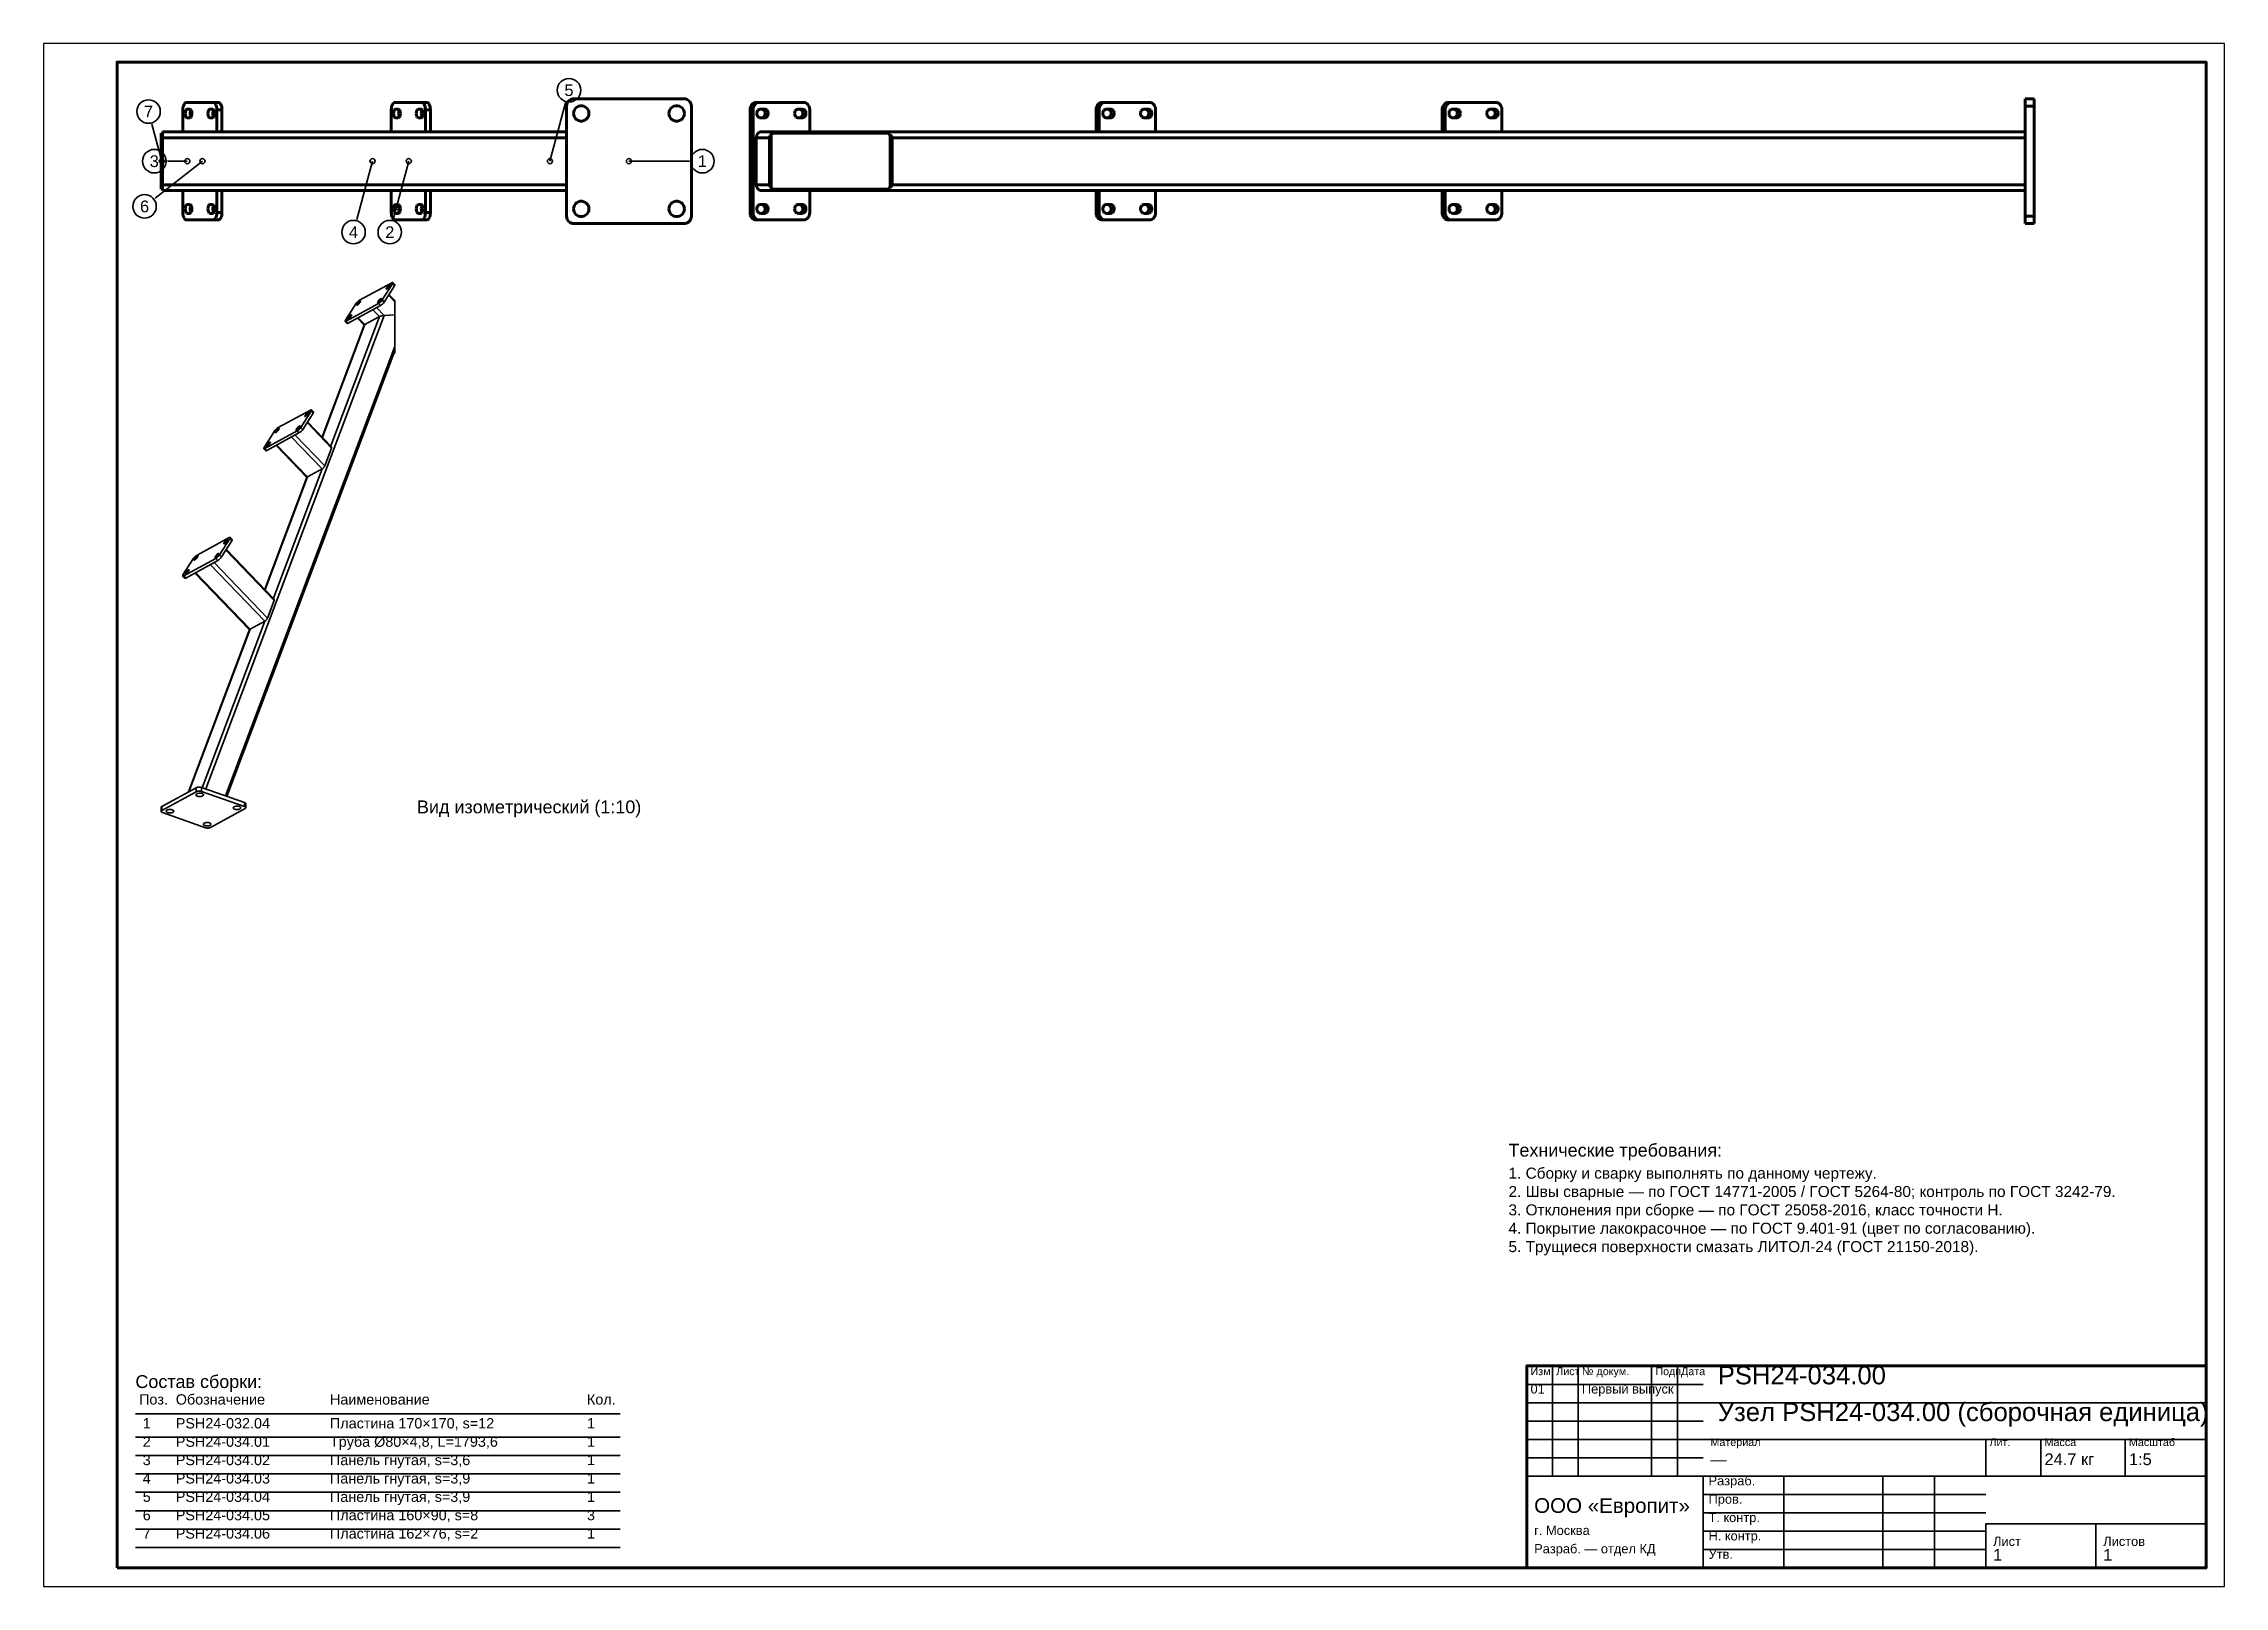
# Model space of a CAD drawing. Header units: millimetres. Extents: x 0 to 594, y 0 to 420.
import ezdxf
from ezdxf.enums import TextEntityAlignment as Align

# ---------------------------------------------------------------- set-up
doc = ezdxf.new("R2010")
doc.units = ezdxf.units.MM
doc.styles.add('GOST', font='Arial')

msp = doc.modelspace()

# ---------------------------------------------------------------- texts
at = {"color": 7, "style": 'GOST'}
for s, p in [('5', (143.1, 407.32)), ('7', (28.58, 401.52)), ('3', (30.14, 388)), ('1', (179.43, 388)), ('6', (27.5, 375.69)), ('4', (84.41, 368.68)), ('2', (94.29, 368.68))]:
    msp.add_text(s, height=3.2, dxfattribs=at).set_placement(p, align=Align.MIDDLE)
at = {"color": 3, "style": 'GOST'}
for s, height, p in [('Вид изометрический (1:10)', 3.5, (101.69, 210.46)), ('Технические требования:', 3.5, (399, 117)), ('1. Сборку и сварку выполнять по данному чертежу.', 3, (399, 111)), ('2. Швы сварные — по ГОСТ 14771-2005 / ГОСТ 5264-80; контроль по ГОСТ 3242-79.', 3, (399, 106)), ('3. Отклонения при сборке — по ГОСТ 25058-2016, класс точности Н.', 3, (399, 101)), ('4. Покрытие лакокрасочное — по ГОСТ 9.401-91 (цвет по согласованию).', 3, (399, 96)), ('5. Трущиеся поверхности смазать ЛИТОЛ-24 (ГОСТ 21150-2018).', 3, (399, 91)), ('Изм.', 2.1, (405, 57.5)), ('Лист', 2.1, (412, 57.5)), ('№ докум.', 2.1, (419, 57.5)), ('Подп.', 2.1, (439, 57.5)), ('Дата', 2.1, (446, 57.5)), ('PSH24-034.00', 5, (456, 55)), ('Состав сборки:', 3.5, (25, 54)), ('01', 2.5, (405, 52.5)), ('Первый выпуск', 2.5, (419, 52.5)), ('Поз.', 2.8, (26, 49.5)), ('Обозначение', 2.8, (36, 49.5)), ('Наименование', 2.8, (78, 49.5)), ('Кол.', 2.8, (148, 49.5)), ('Узел PSH24-034.00 (сборочная единица)', 5, (456, 45)), ('1', 2.8, (27, 43)), ('PSH24-032.04', 2.8, (36, 43)), ('Пластина 170×170, s=12', 2.8, (78, 43)), ('1', 2.8, (148, 43)), ('3', 2.8, (27, 33)), ('2', 2.8, (27, 38)), ('PSH24-034.01', 2.8, (36, 38)), ('PSH24-034.02', 2.8, (36, 33)), ('Труба Ø80×4,8, L=1793,6', 2.8, (78, 38)), ('Панель гнутая, s=3,6', 2.8, (78, 33)), ('1', 2.8, (148, 38)), ('1', 2.8, (148, 33)), ('Материал', 2.1, (454, 38.2)), ('Лит.', 2.1, (530, 38.2)), ('24.7 кг', 3.2, (545, 33)), ('Масса', 2.1, (545, 38.2)), ('Масштаб', 2.1, (568, 38.2)), ('1:5', 3.2, (568, 33)), ('4', 2.8, (27, 28)), ('PSH24-034.03', 2.8, (36, 28)), ('Панель гнутая, s=3,9', 2.8, (78, 28)), ('1', 2.8, (148, 28)), ('Разраб.', 2.5, (453.5, 27.5)), ('—', 3.2, (454, 33)), ('5', 2.8, (27, 23)), ('PSH24-034.04', 2.8, (36, 23)), ('Панель гнутая, s=3,9', 2.8, (78, 23)), ('1', 2.8, (148, 23)), ('ООО «Европит»', 4, (406, 20)), ('Пров.', 2.5, (453.5, 22.5)), ('6', 2.8, (27, 18)), ('PSH24-034.05', 2.8, (36, 18)), ('Пластина 160×90, s=8', 2.8, (78, 18)), ('3', 2.8, (148, 18)), ('Т. контр.', 2.5, (453.5, 17.5)), ('7', 2.8, (27, 13)), ('PSH24-034.06', 2.8, (36, 13)), ('Пластина 162×76, s=2', 2.8, (78, 13)), ('1', 2.8, (148, 13)), ('г. Москва', 2.5, (406, 14)), ('Н. контр.', 2.5, (453.5, 12.5)), ('Лист', 2.5, (531, 11)), ('Листов', 2.5, (561, 11)), ('Разраб. — отдел КД', 2.5, (406, 9)), ('Утв.', 2.5, (453.5, 7.5)), ('1', 3.2, (531, 7)), ('1', 3.2, (561, 7))]:
    msp.add_text(s, height=height, dxfattribs=at).set_placement(p)

# ---------------------------------------------------------------- linework, layer by layer
at = {"color": 1, "lineweight": 70}
for p, q in [((38.77, 403.96), (38.58, 403.85)), ((38.97, 404), (38.77, 403.96)), ((46.18, 404), (38.97, 404)), ((46.38, 403.96), (46.18, 404)), ((46.18, 404), (47.55, 404)), ((46.58, 403.85), (46.38, 403.96)), ((47.55, 404), (47.76, 403.96)), ((47.76, 403.96), (47.95, 403.85)), ((95.54, 403.96), (95.34, 403.85)), ((95.74, 404), (95.54, 403.96)), ((102.95, 404), (95.74, 404)), ((103.15, 403.96), (102.95, 404)), ((102.95, 404), (104.32, 404)), ((103.34, 403.85), (103.15, 403.96)), ((104.32, 404), (104.52, 403.96)), ((104.52, 403.96), (104.71, 403.85)), ((142.86, 404.25), (142.63, 403.87)), ((143.18, 404.56), (142.86, 404.25)), ((143.56, 404.8), (143.18, 404.56)), ((143.98, 404.95), (143.56, 404.8)), ((144.43, 405), (143.98, 404.95)), ((144.43, 405), (174.43, 405)), ((174.87, 404.95), (174.43, 405)), ((175.3, 404.8), (174.87, 404.95)), ((175.68, 404.56), (175.3, 404.8)), ((175.99, 404.25), (175.68, 404.56)), ((176.23, 403.87), (175.99, 404.25)), ((193.49, 403.85), (193.81, 403.96)), ((193.81, 403.96), (194.14, 404)), ((194.14, 404), (194.97, 404)), ((194.63, 403.96), (194.31, 403.85)), ((194.97, 404), (194.63, 403.96)), ((206.97, 404), (194.97, 404)), ((207.3, 403.96), (206.97, 404)), ((207.62, 403.85), (207.3, 403.96)), ((287.71, 403.85), (288.03, 403.96)), ((288.03, 403.96), (288.36, 404)), ((288.36, 404), (289.19, 404)), ((288.85, 403.96), (288.53, 403.85)), ((289.19, 404), (288.85, 403.96)), ((301.19, 404), (289.19, 404)), ((301.52, 403.96), (301.19, 404)), ((301.84, 403.85), (301.52, 403.96)), ((382, 403.85), (382.33, 403.96)), ((382.33, 403.96), (382.66, 404)), ((382.66, 404), (383.48, 404)), ((383.15, 403.96), (382.83, 403.85)), ((383.48, 404), (383.15, 403.96)), ((395.49, 404), (383.48, 404)), ((395.82, 403.96), (395.49, 404)), ((396.14, 403.85), (395.82, 403.96)), ((539.77, 405), (542.17, 405)), ((539.77, 404.99), (539.77, 405)), ((539.77, 404.95), (539.77, 404.99)), ((539.77, 404.89), (539.77, 404.95)), ((539.77, 404.8), (539.77, 404.89)), ((539.77, 404.69), (539.77, 404.8)), ((539.77, 404.56), (539.77, 404.69)), ((539.77, 404.41), (539.77, 404.56)), ((539.77, 404.25), (539.77, 404.41)), ((539.77, 404.06), (539.77, 404.25)), ((539.77, 403.87), (539.77, 404.06)), ((542.17, 405), (542.17, 404.99)), ((542.17, 404.99), (542.17, 404.95)), ((542.17, 404.95), (542.17, 404.89)), ((542.17, 404.89), (542.17, 404.8)), ((542.17, 404.8), (542.17, 404.69)), ((542.17, 404.69), (542.17, 404.56)), ((542.17, 404.56), (542.17, 404.41)), ((542.17, 404.41), (542.17, 404.25)), ((542.17, 404.25), (542.17, 404.06)), ((542.17, 404.06), (542.17, 403.87)), ((37.96, 402.39), (37.94, 402)), ((37.94, 402), (37.94, 396)), ((38.02, 402.77), (37.96, 402.39)), ((38.12, 403.11), (38.02, 402.77)), ((38.24, 403.41), (38.12, 403.11)), ((38.4, 403.66), (38.24, 403.41)), ((38.58, 403.85), (38.4, 403.66)), ((38.61, 401.46), (38.56, 401)), ((38.56, 401), (38.61, 400.54)), ((38.74, 401.85), (38.61, 401.46)), ((38.61, 400.54), (38.74, 400.15)), ((38.84, 402), (38.74, 401.85)), ((38.74, 400.15), (38.84, 400)), ((38.94, 402.11), (38.84, 402)), ((38.84, 400), (38.94, 399.89)), ((39.06, 402.18), (38.94, 402.11)), ((38.94, 399.89), (39.06, 399.82)), ((39.18, 402.2), (39.06, 402.18)), ((39.06, 399.82), (39.18, 399.8)), ((39.8, 402.2), (39.18, 402.2)), ((39.18, 399.8), (39.8, 399.8)), ((39.18, 399.8), (39.8, 399.8)), ((39.92, 402.18), (39.8, 402.2)), ((39.8, 399.8), (39.92, 399.82)), ((40.03, 402.11), (39.92, 402.18)), ((39.92, 399.82), (40.03, 399.89)), ((39.93, 401), (39.95, 401.27)), ((39.95, 400.73), (39.93, 401)), ((39.95, 401.27), (40, 401.53)), ((40, 400.47), (39.95, 400.73)), ((40, 401.53), (40.07, 401.76)), ((40.07, 400.24), (40, 400.47)), ((40.14, 402), (40.03, 402.11)), ((40.03, 399.89), (40.14, 400)), ((40.07, 401.76), (40.17, 401.95)), ((40.17, 400.05), (40.07, 400.24)), ((40.23, 401.85), (40.14, 402)), ((40.14, 400), (40.23, 400.15)), ((40.37, 401.46), (40.23, 401.85)), ((40.23, 400.15), (40.37, 400.54)), ((40.41, 401), (40.37, 401.46)), ((40.37, 400.54), (40.41, 401)), ((44.79, 401.46), (44.74, 401)), ((44.74, 401), (44.79, 400.54)), ((44.92, 401.85), (44.79, 401.46)), ((44.79, 400.54), (44.92, 400.15)), ((45.02, 402), (44.92, 401.85)), ((44.92, 400.15), (45.02, 400)), ((45.12, 402.11), (45.02, 402)), ((45.02, 400), (45.12, 399.89)), ((45.24, 402.18), (45.12, 402.11)), ((45.12, 399.89), (45.24, 399.82)), ((45.36, 402.2), (45.24, 402.18)), ((45.24, 399.82), (45.36, 399.8)), ((45.98, 402.2), (45.36, 402.2)), ((45.36, 399.8), (45.98, 399.8)), ((45.36, 399.8), (45.98, 399.8)), ((46.1, 402.18), (45.98, 402.2)), ((45.98, 399.8), (46.1, 399.82)), ((46.21, 402.11), (46.1, 402.18)), ((46.1, 399.82), (46.21, 399.89)), ((46.11, 401), (46.13, 401.27)), ((46.13, 400.73), (46.11, 401)), ((46.13, 401.27), (46.18, 401.53)), ((46.18, 400.47), (46.13, 400.73)), ((46.18, 401.53), (46.25, 401.76)), ((46.25, 400.24), (46.18, 400.47)), ((46.32, 402), (46.21, 402.11)), ((46.21, 399.89), (46.32, 400)), ((46.25, 401.76), (46.35, 401.95)), ((46.35, 400.05), (46.25, 400.24)), ((46.41, 401.85), (46.32, 402)), ((46.32, 400), (46.41, 400.15)), ((46.55, 401.46), (46.41, 401.85)), ((46.41, 400.15), (46.55, 400.54)), ((46.6, 401), (46.55, 401.46)), ((46.55, 400.54), (46.6, 401)), ((46.76, 403.66), (46.58, 403.85)), ((46.91, 403.41), (46.76, 403.66)), ((47.04, 403.11), (46.91, 403.41)), ((47.13, 402.77), (47.04, 403.11)), ((47.19, 402.39), (47.13, 402.77)), ((47.21, 402), (47.19, 402.39)), ((47.21, 396), (47.21, 402)), ((48.58, 402), (47.21, 402)), ((47.95, 403.85), (48.13, 403.66)), ((48.13, 403.66), (48.28, 403.41)), ((48.28, 403.41), (48.41, 403.11)), ((48.41, 403.11), (48.51, 402.77)), ((48.51, 402.77), (48.56, 402.39)), ((48.56, 402.39), (48.58, 402)), ((48.58, 402), (48.58, 396)), ((94.73, 402.39), (94.71, 402)), ((94.71, 402), (94.71, 396)), ((94.79, 402.77), (94.73, 402.39)), ((94.88, 403.11), (94.79, 402.77)), ((95.01, 403.41), (94.88, 403.11)), ((95.17, 403.66), (95.01, 403.41)), ((95.34, 403.85), (95.17, 403.66)), ((95.37, 401.46), (95.33, 401)), ((95.33, 401), (95.37, 400.54)), ((95.51, 401.85), (95.37, 401.46)), ((95.37, 400.54), (95.51, 400.15)), ((95.6, 402), (95.51, 401.85)), ((95.51, 400.15), (95.6, 400)), ((95.71, 402.11), (95.6, 402)), ((95.6, 400), (95.71, 399.89)), ((95.82, 402.18), (95.71, 402.11)), ((95.71, 399.89), (95.82, 399.82)), ((95.94, 402.2), (95.82, 402.18)), ((95.82, 399.82), (95.94, 399.8)), ((96.56, 402.2), (95.94, 402.2)), ((95.94, 399.8), (96.56, 399.8)), ((95.94, 399.8), (96.56, 399.8)), ((96.68, 402.18), (96.56, 402.2)), ((96.56, 399.8), (96.68, 399.82)), ((96.8, 402.11), (96.68, 402.18)), ((96.68, 399.82), (96.8, 399.89)), ((96.7, 401), (96.71, 401.27)), ((96.71, 400.73), (96.7, 401)), ((96.71, 401.27), (96.76, 401.53)), ((96.76, 400.47), (96.71, 400.73)), ((96.76, 401.53), (96.84, 401.76)), ((96.84, 400.24), (96.76, 400.47)), ((96.91, 402), (96.8, 402.11)), ((96.8, 399.89), (96.91, 400)), ((96.84, 401.76), (96.94, 401.95)), ((96.94, 400.05), (96.84, 400.24)), ((97, 401.85), (96.91, 402)), ((96.91, 400), (97, 400.15)), ((97.13, 401.46), (97, 401.85)), ((97, 400.15), (97.13, 400.54)), ((97.18, 401), (97.13, 401.46)), ((97.13, 400.54), (97.18, 401)), ((101.55, 401.46), (101.51, 401)), ((101.51, 401), (101.55, 400.54)), ((101.69, 401.85), (101.55, 401.46)), ((101.55, 400.54), (101.69, 400.15)), ((101.78, 402), (101.69, 401.85)), ((101.69, 400.15), (101.78, 400)), ((101.89, 402.11), (101.78, 402)), ((101.78, 400), (101.89, 399.89)), ((102, 402.18), (101.89, 402.11)), ((101.89, 399.89), (102, 399.82)), ((102.12, 402.2), (102, 402.18)), ((102, 399.82), (102.12, 399.8)), ((102.74, 402.2), (102.12, 402.2)), ((102.12, 399.8), (102.74, 399.8)), ((102.12, 399.8), (102.74, 399.8)), ((102.86, 402.18), (102.74, 402.2)), ((102.74, 399.8), (102.86, 399.82)), ((102.98, 402.11), (102.86, 402.18)), ((102.86, 399.82), (102.98, 399.89)), ((102.88, 401), (102.89, 401.27)), ((102.89, 400.73), (102.88, 401)), ((102.89, 401.27), (102.94, 401.53)), ((102.94, 400.47), (102.89, 400.73)), ((102.94, 401.53), (103.02, 401.76)), ((103.02, 400.24), (102.94, 400.47)), ((103.09, 402), (102.98, 402.11)), ((102.98, 399.89), (103.09, 400)), ((103.02, 401.76), (103.12, 401.95)), ((103.12, 400.05), (103.02, 400.24)), ((103.18, 401.85), (103.09, 402)), ((103.09, 400), (103.18, 400.15)), ((103.31, 401.46), (103.18, 401.85)), ((103.18, 400.15), (103.31, 400.54)), ((103.36, 401), (103.31, 401.46)), ((103.31, 400.54), (103.36, 401)), ((103.52, 403.66), (103.34, 403.85)), ((103.68, 403.41), (103.52, 403.66)), ((103.8, 403.11), (103.68, 403.41)), ((103.9, 402.77), (103.8, 403.11)), ((103.96, 402.39), (103.9, 402.77)), ((103.98, 402), (103.96, 402.39)), ((103.98, 396), (103.98, 402)), ((105.35, 402), (103.98, 402)), ((104.71, 403.85), (104.89, 403.66)), ((104.89, 403.66), (105.05, 403.41)), ((105.05, 403.41), (105.18, 403.11)), ((105.18, 403.11), (105.27, 402.77)), ((105.27, 402.77), (105.33, 402.39)), ((105.33, 402.39), (105.35, 402)), ((105.35, 402), (105.35, 396)), ((142.48, 403.45), (142.43, 403)), ((142.43, 373), (142.43, 403)), ((142.63, 403.87), (142.48, 403.45)), ((144.39, 401.5), (144.33, 401)), ((144.33, 401), (144.39, 400.5)), ((144.57, 401.98), (144.39, 401.5)), ((144.39, 400.5), (144.57, 400.02)), ((144.86, 402.39), (144.57, 401.98)), ((144.57, 400.02), (144.86, 399.61)), ((145.24, 402.73), (144.86, 402.39)), ((144.86, 399.61), (145.24, 399.27)), ((145.68, 402.96), (145.24, 402.73)), ((145.24, 399.27), (145.68, 399.04)), ((146.18, 403.08), (145.68, 402.96)), ((145.68, 399.04), (146.18, 398.92)), ((146.68, 403.08), (146.18, 403.08)), ((146.18, 398.92), (146.68, 398.92)), ((147.17, 402.96), (146.68, 403.08)), ((146.68, 398.92), (147.17, 399.04)), ((147.62, 402.73), (147.17, 402.96)), ((147.17, 399.04), (147.62, 399.27)), ((148, 402.39), (147.62, 402.73)), ((147.62, 399.27), (148, 399.61)), ((148.29, 401.98), (148, 402.39)), ((148, 399.61), (148.29, 400.02)), ((148.47, 401.5), (148.29, 401.98)), ((148.29, 400.02), (148.47, 400.5)), ((148.53, 401), (148.47, 401.5)), ((148.47, 400.5), (148.53, 401)), ((170.39, 401.5), (170.33, 401)), ((170.33, 401), (170.39, 400.5)), ((170.57, 401.98), (170.39, 401.5)), ((170.39, 400.5), (170.57, 400.02)), ((170.86, 402.39), (170.57, 401.98)), ((170.57, 400.02), (170.86, 399.61)), ((171.24, 402.73), (170.86, 402.39)), ((170.86, 399.61), (171.24, 399.27)), ((171.68, 402.96), (171.24, 402.73)), ((171.24, 399.27), (171.68, 399.04)), ((172.18, 403.08), (171.68, 402.96)), ((171.68, 399.04), (172.18, 398.92)), ((172.68, 403.08), (172.18, 403.08)), ((172.18, 398.92), (172.68, 398.92)), ((173.17, 402.96), (172.68, 403.08)), ((172.68, 398.92), (173.17, 399.04)), ((173.62, 402.73), (173.17, 402.96)), ((173.17, 399.04), (173.62, 399.27)), ((174, 402.39), (173.62, 402.73)), ((173.62, 399.27), (174, 399.61)), ((174.29, 401.98), (174, 402.39)), ((174, 399.61), (174.29, 400.02)), ((174.47, 401.5), (174.29, 401.98)), ((174.29, 400.02), (174.47, 400.5)), ((174.53, 401), (174.47, 401.5)), ((174.47, 400.5), (174.53, 401)), ((176.38, 403.45), (176.23, 403.87)), ((176.43, 403), (176.38, 403.45)), ((176.43, 403), (176.43, 373)), ((192.43, 402), (192.46, 402.39)), ((192.43, 374), (192.43, 402)), ((193.25, 402), (192.43, 402)), ((192.46, 402.39), (192.56, 402.77)), ((192.56, 402.77), (192.72, 403.11)), ((192.72, 403.11), (192.93, 403.41)), ((192.93, 403.41), (193.19, 403.66)), ((193.19, 403.66), (193.49, 403.85)), ((193.29, 402.39), (193.25, 402)), ((193.25, 402), (193.25, 374)), ((193.38, 402.77), (193.29, 402.39)), ((193.54, 403.11), (193.38, 402.77)), ((193.75, 403.41), (193.54, 403.11)), ((194.01, 403.66), (193.75, 403.41)), ((194.31, 403.85), (194.01, 403.66)), ((194.3, 401.23), (194.28, 401)), ((194.28, 401), (194.3, 400.77)), ((194.36, 401.46), (194.3, 401.23)), ((194.3, 400.77), (194.36, 400.54)), ((194.45, 401.67), (194.36, 401.46)), ((194.36, 400.54), (194.45, 400.33)), ((194.58, 401.85), (194.45, 401.67)), ((194.45, 400.33), (194.58, 400.15)), ((194.74, 402), (194.58, 401.85)), ((194.58, 400.15), (194.74, 400)), ((194.92, 402.11), (194.74, 402)), ((194.74, 400), (194.92, 399.89)), ((195.11, 402.18), (194.92, 402.11)), ((194.92, 399.89), (195.11, 399.82)), ((195.31, 402.2), (195.11, 402.18)), ((195.11, 399.82), (195.31, 399.8)), ((196.34, 402.2), (195.31, 402.2)), ((195.31, 399.8), (196.34, 399.8)), ((195.51, 402.2), (195.71, 402.18)), ((195.71, 399.82), (195.51, 399.8)), ((195.71, 402.18), (195.91, 402.11)), ((195.91, 399.89), (195.71, 399.82)), ((195.91, 402.11), (196.09, 402)), ((196.09, 400), (195.91, 399.89)), ((196.09, 402), (196.24, 401.85)), ((196.24, 400.15), (196.09, 400)), ((196.24, 401.85), (196.37, 401.67)), ((196.37, 400.33), (196.24, 400.15)), ((196.54, 402.18), (196.34, 402.2)), ((196.34, 399.8), (196.54, 399.82)), ((196.37, 401.67), (196.46, 401.46)), ((196.46, 400.54), (196.37, 400.33)), ((196.46, 401.46), (196.52, 401.23)), ((196.52, 400.77), (196.46, 400.54)), ((196.52, 401.23), (196.54, 401)), ((196.54, 401), (196.52, 400.77)), ((196.73, 402.11), (196.54, 402.18)), ((196.54, 399.82), (196.73, 399.89)), ((196.91, 402), (196.73, 402.11)), ((196.73, 399.89), (196.91, 400)), ((197.07, 401.85), (196.91, 402)), ((196.91, 400), (197.07, 400.15)), ((197.19, 401.67), (197.07, 401.85)), ((197.07, 400.15), (197.19, 400.33)), ((197.29, 401.46), (197.19, 401.67)), ((197.19, 400.33), (197.29, 400.54)), ((197.35, 401.23), (197.29, 401.46)), ((197.29, 400.54), (197.35, 400.77)), ((197.37, 401), (197.35, 401.23)), ((197.35, 400.77), (197.37, 401)), ((204.59, 401.23), (204.57, 401)), ((204.57, 401), (204.59, 400.77)), ((204.65, 401.46), (204.59, 401.23)), ((204.59, 400.77), (204.65, 400.54)), ((204.74, 401.67), (204.65, 401.46)), ((204.65, 400.54), (204.74, 400.33)), ((204.87, 401.85), (204.74, 401.67)), ((204.74, 400.33), (204.87, 400.15)), ((205.02, 402), (204.87, 401.85)), ((204.87, 400.15), (205.02, 400)), ((205.2, 402.11), (205.02, 402)), ((205.02, 400), (205.2, 399.89)), ((205.39, 402.18), (205.2, 402.11)), ((205.2, 399.89), (205.39, 399.82)), ((205.6, 402.2), (205.39, 402.18)), ((205.39, 399.82), (205.6, 399.8)), ((206.62, 402.2), (205.6, 402.2)), ((205.6, 399.8), (206.62, 399.8)), ((205.8, 402.2), (206, 402.18)), ((206, 399.82), (205.8, 399.8)), ((206, 402.18), (206.19, 402.11)), ((206.19, 399.89), (206, 399.82)), ((206.19, 402.11), (206.37, 402)), ((206.37, 400), (206.19, 399.89)), ((206.37, 402), (206.53, 401.85)), ((206.53, 400.15), (206.37, 400)), ((206.53, 401.85), (206.66, 401.67)), ((206.66, 400.33), (206.53, 400.15)), ((206.82, 402.18), (206.62, 402.2)), ((206.62, 399.8), (206.82, 399.82)), ((206.66, 401.67), (206.75, 401.46)), ((206.75, 400.54), (206.66, 400.33)), ((206.75, 401.46), (206.81, 401.23)), ((206.81, 400.77), (206.75, 400.54)), ((206.81, 401.23), (206.83, 401)), ((206.83, 401), (206.81, 400.77)), ((207.02, 402.11), (206.82, 402.18)), ((206.82, 399.82), (207.02, 399.89)), ((207.2, 402), (207.02, 402.11)), ((207.02, 399.89), (207.2, 400)), ((207.35, 401.85), (207.2, 402)), ((207.2, 400), (207.35, 400.15)), ((207.48, 401.67), (207.35, 401.85)), ((207.35, 400.15), (207.48, 400.33)), ((207.57, 401.46), (207.48, 401.67)), ((207.48, 400.33), (207.57, 400.54)), ((207.63, 401.23), (207.57, 401.46)), ((207.57, 400.54), (207.63, 400.77)), ((207.92, 403.66), (207.62, 403.85)), ((207.65, 401), (207.63, 401.23)), ((207.63, 400.77), (207.65, 401)), ((208.18, 403.41), (207.92, 403.66)), ((208.39, 403.11), (208.18, 403.41)), ((208.55, 402.77), (208.39, 403.11)), ((208.65, 402.39), (208.55, 402.77)), ((208.68, 402), (208.65, 402.39)), ((208.68, 396), (208.68, 402)), ((286.65, 402), (286.68, 402.39)), ((286.65, 396), (286.65, 402)), ((287.47, 402), (286.65, 402)), ((286.68, 402.39), (286.78, 402.77)), ((286.78, 402.77), (286.94, 403.11)), ((286.94, 403.11), (287.15, 403.41)), ((287.15, 403.41), (287.41, 403.66)), ((287.41, 403.66), (287.71, 403.85)), ((287.51, 402.39), (287.47, 402)), ((287.47, 402), (287.47, 396)), ((287.6, 402.77), (287.51, 402.39)), ((287.76, 403.11), (287.6, 402.77)), ((287.98, 403.41), (287.76, 403.11)), ((288.24, 403.66), (287.98, 403.41)), ((288.53, 403.85), (288.24, 403.66)), ((288.52, 401.23), (288.5, 401)), ((288.5, 401), (288.52, 400.77)), ((288.58, 401.46), (288.52, 401.23)), ((288.52, 400.77), (288.58, 400.54)), ((288.68, 401.67), (288.58, 401.46)), ((288.58, 400.54), (288.68, 400.33)), ((288.8, 401.85), (288.68, 401.67)), ((288.68, 400.33), (288.8, 400.15)), ((288.96, 402), (288.8, 401.85)), ((288.8, 400.15), (288.96, 400)), ((289.14, 402.11), (288.96, 402)), ((288.96, 400), (289.14, 399.89)), ((289.33, 402.18), (289.14, 402.11)), ((289.14, 399.89), (289.33, 399.82)), ((289.53, 402.2), (289.33, 402.18)), ((289.33, 399.82), (289.53, 399.8)), ((290.56, 402.2), (289.53, 402.2)), ((289.53, 399.8), (290.56, 399.8)), ((289.74, 402.2), (289.94, 402.18)), ((289.94, 399.82), (289.74, 399.8)), ((289.94, 402.18), (290.13, 402.11)), ((290.13, 399.89), (289.94, 399.82)), ((290.13, 402.11), (290.31, 402)), ((290.31, 400), (290.13, 399.89)), ((290.31, 402), (290.46, 401.85)), ((290.46, 400.15), (290.31, 400)), ((290.46, 401.85), (290.59, 401.67)), ((290.59, 400.33), (290.46, 400.15)), ((290.76, 402.18), (290.56, 402.2)), ((290.56, 399.8), (290.76, 399.82)), ((290.59, 401.67), (290.69, 401.46)), ((290.69, 400.54), (290.59, 400.33)), ((290.69, 401.46), (290.74, 401.23)), ((290.74, 400.77), (290.69, 400.54)), ((290.74, 401.23), (290.76, 401)), ((290.76, 401), (290.74, 400.77)), ((290.95, 402.11), (290.76, 402.18)), ((290.76, 399.82), (290.95, 399.89)), ((291.13, 402), (290.95, 402.11)), ((290.95, 399.89), (291.13, 400)), ((291.29, 401.85), (291.13, 402)), ((291.13, 400), (291.29, 400.15)), ((291.42, 401.67), (291.29, 401.85)), ((291.29, 400.15), (291.42, 400.33)), ((291.51, 401.46), (291.42, 401.67)), ((291.42, 400.33), (291.51, 400.54)), ((291.57, 401.23), (291.51, 401.46)), ((291.51, 400.54), (291.57, 400.77)), ((291.59, 401), (291.57, 401.23)), ((291.57, 400.77), (291.59, 401)), ((298.81, 401.23), (298.79, 401)), ((298.79, 401), (298.81, 400.77)), ((298.87, 401.46), (298.81, 401.23)), ((298.81, 400.77), (298.87, 400.54)), ((298.96, 401.67), (298.87, 401.46)), ((298.87, 400.54), (298.96, 400.33)), ((299.09, 401.85), (298.96, 401.67)), ((298.96, 400.33), (299.09, 400.15)), ((299.25, 402), (299.09, 401.85)), ((299.09, 400.15), (299.25, 400)), ((299.42, 402.11), (299.25, 402)), ((299.25, 400), (299.42, 399.89)), ((299.62, 402.18), (299.42, 402.11)), ((299.42, 399.89), (299.62, 399.82)), ((299.82, 402.2), (299.62, 402.18)), ((299.62, 399.82), (299.82, 399.8)), ((300.85, 402.2), (299.82, 402.2)), ((299.82, 399.8), (300.85, 399.8)), ((300.02, 402.2), (300.22, 402.18)), ((300.22, 399.82), (300.02, 399.8)), ((300.22, 402.18), (300.42, 402.11)), ((300.42, 399.89), (300.22, 399.82)), ((300.42, 402.11), (300.59, 402)), ((300.59, 400), (300.42, 399.89)), ((300.59, 402), (300.75, 401.85)), ((300.75, 400.15), (300.59, 400)), ((300.75, 401.85), (300.88, 401.67)), ((300.88, 400.33), (300.75, 400.15)), ((301.05, 402.18), (300.85, 402.2)), ((300.85, 399.8), (301.05, 399.82)), ((300.88, 401.67), (300.97, 401.46)), ((300.97, 400.54), (300.88, 400.33)), ((300.97, 401.46), (301.03, 401.23)), ((301.03, 400.77), (300.97, 400.54)), ((301.03, 401.23), (301.05, 401)), ((301.05, 401), (301.03, 400.77)), ((301.24, 402.11), (301.05, 402.18)), ((301.05, 399.82), (301.24, 399.89)), ((301.42, 402), (301.24, 402.11)), ((301.24, 399.89), (301.42, 400)), ((301.57, 401.85), (301.42, 402)), ((301.42, 400), (301.57, 400.15)), ((301.7, 401.67), (301.57, 401.85)), ((301.57, 400.15), (301.7, 400.33)), ((301.8, 401.46), (301.7, 401.67)), ((301.7, 400.33), (301.8, 400.54)), ((301.85, 401.23), (301.8, 401.46)), ((301.8, 400.54), (301.85, 400.77)), ((302.14, 403.66), (301.84, 403.85)), ((301.87, 401), (301.85, 401.23)), ((301.85, 400.77), (301.87, 401)), ((302.4, 403.41), (302.14, 403.66)), ((302.61, 403.11), (302.4, 403.41)), ((302.77, 402.77), (302.61, 403.11)), ((302.87, 402.39), (302.77, 402.77)), ((302.9, 402), (302.87, 402.39)), ((302.9, 396), (302.9, 402)), ((380.95, 402), (380.98, 402.39)), ((380.95, 396), (380.95, 402)), ((381.77, 402), (380.95, 402)), ((380.98, 402.39), (381.08, 402.77)), ((381.08, 402.77), (381.24, 403.11)), ((381.24, 403.11), (381.45, 403.41)), ((381.45, 403.41), (381.71, 403.66)), ((381.71, 403.66), (382, 403.85)), ((381.8, 402.39), (381.77, 402)), ((381.77, 402), (381.77, 396)), ((381.9, 402.77), (381.8, 402.39)), ((382.06, 403.11), (381.9, 402.77)), ((382.27, 403.41), (382.06, 403.11)), ((382.53, 403.66), (382.27, 403.41)), ((382.83, 403.85), (382.53, 403.66)), ((382.82, 401.23), (382.8, 401)), ((382.8, 401), (382.82, 400.77)), ((382.88, 401.46), (382.82, 401.23)), ((382.82, 400.77), (382.88, 400.54)), ((382.97, 401.67), (382.88, 401.46)), ((382.88, 400.54), (382.97, 400.33)), ((383.1, 401.85), (382.97, 401.67)), ((382.97, 400.33), (383.1, 400.15)), ((383.26, 402), (383.1, 401.85)), ((383.1, 400.15), (383.26, 400)), ((383.43, 402.11), (383.26, 402)), ((383.26, 400), (383.43, 399.89)), ((383.63, 402.18), (383.43, 402.11)), ((383.43, 399.89), (383.63, 399.82)), ((383.83, 402.2), (383.63, 402.18)), ((383.63, 399.82), (383.83, 399.8)), ((384.86, 402.2), (383.83, 402.2)), ((383.83, 399.8), (384.86, 399.8)), ((384.03, 402.2), (384.23, 402.18)), ((384.23, 399.82), (384.03, 399.8)), ((384.23, 402.18), (384.43, 402.11)), ((384.43, 399.89), (384.23, 399.82)), ((384.43, 402.11), (384.6, 402)), ((384.6, 400), (384.43, 399.89)), ((384.6, 402), (384.76, 401.85)), ((384.76, 400.15), (384.6, 400)), ((384.76, 401.85), (384.89, 401.67)), ((384.89, 400.33), (384.76, 400.15)), ((385.06, 402.18), (384.86, 402.2)), ((384.86, 399.8), (385.06, 399.82)), ((384.89, 401.67), (384.98, 401.46)), ((384.98, 400.54), (384.89, 400.33)), ((384.98, 401.46), (385.04, 401.23)), ((385.04, 400.77), (384.98, 400.54)), ((385.04, 401.23), (385.06, 401)), ((385.06, 401), (385.04, 400.77)), ((385.25, 402.11), (385.06, 402.18)), ((385.06, 399.82), (385.25, 399.89)), ((385.43, 402), (385.25, 402.11)), ((385.25, 399.89), (385.43, 400)), ((385.58, 401.85), (385.43, 402)), ((385.43, 400), (385.58, 400.15)), ((385.71, 401.67), (385.58, 401.85)), ((385.58, 400.15), (385.71, 400.33)), ((385.81, 401.46), (385.71, 401.67)), ((385.71, 400.33), (385.81, 400.54)), ((385.87, 401.23), (385.81, 401.46)), ((385.81, 400.54), (385.87, 400.77)), ((385.89, 401), (385.87, 401.23)), ((385.87, 400.77), (385.89, 401)), ((393.1, 401.23), (393.09, 401)), ((393.09, 401), (393.1, 400.77)), ((393.16, 401.46), (393.1, 401.23)), ((393.1, 400.77), (393.16, 400.54)), ((393.26, 401.67), (393.16, 401.46)), ((393.16, 400.54), (393.26, 400.33)), ((393.39, 401.85), (393.26, 401.67)), ((393.26, 400.33), (393.39, 400.15)), ((393.54, 402), (393.39, 401.85)), ((393.39, 400.15), (393.54, 400)), ((393.72, 402.11), (393.54, 402)), ((393.54, 400), (393.72, 399.89)), ((393.91, 402.18), (393.72, 402.11)), ((393.72, 399.89), (393.91, 399.82)), ((394.11, 402.2), (393.91, 402.18)), ((393.91, 399.82), (394.11, 399.8)), ((395.14, 402.2), (394.11, 402.2)), ((394.11, 399.8), (395.14, 399.8)), ((394.32, 402.2), (394.52, 402.18)), ((394.52, 399.82), (394.32, 399.8)), ((394.52, 402.18), (394.71, 402.11)), ((394.71, 399.89), (394.52, 399.82)), ((394.71, 402.11), (394.89, 402)), ((394.89, 400), (394.71, 399.89)), ((394.89, 402), (395.05, 401.85)), ((395.05, 400.15), (394.89, 400)), ((395.05, 401.85), (395.17, 401.67)), ((395.17, 400.33), (395.05, 400.15)), ((395.34, 402.18), (395.14, 402.2)), ((395.14, 399.8), (395.34, 399.82)), ((395.17, 401.67), (395.27, 401.46)), ((395.27, 400.54), (395.17, 400.33)), ((395.27, 401.46), (395.33, 401.23)), ((395.33, 400.77), (395.27, 400.54)), ((395.33, 401.23), (395.35, 401)), ((395.35, 401), (395.33, 400.77)), ((395.54, 402.11), (395.34, 402.18)), ((395.34, 399.82), (395.54, 399.89)), ((395.71, 402), (395.54, 402.11)), ((395.54, 399.89), (395.71, 400)), ((395.87, 401.85), (395.71, 402)), ((395.71, 400), (395.87, 400.15)), ((396, 401.67), (395.87, 401.85)), ((395.87, 400.15), (396, 400.33)), ((396.09, 401.46), (396, 401.67)), ((396, 400.33), (396.09, 400.54)), ((396.15, 401.23), (396.09, 401.46)), ((396.09, 400.54), (396.15, 400.77)), ((396.44, 403.66), (396.14, 403.85)), ((396.17, 401), (396.15, 401.23)), ((396.15, 400.77), (396.17, 401)), ((396.7, 403.41), (396.44, 403.66)), ((396.91, 403.11), (396.7, 403.41)), ((397.07, 402.77), (396.91, 403.11)), ((397.17, 402.39), (397.07, 402.77)), ((397.2, 402), (397.17, 402.39)), ((397.2, 396), (397.2, 402)), ((539.77, 403.66), (539.77, 403.87)), ((539.77, 403.45), (539.77, 403.66)), ((539.77, 403.22), (539.77, 403.45)), ((539.77, 403), (539.77, 403.22)), ((539.77, 373), (539.77, 403)), ((542.17, 403), (539.77, 403)), ((542.17, 403.87), (542.17, 403.66)), ((542.17, 403.66), (542.17, 403.45)), ((542.17, 403.45), (542.17, 403.22)), ((542.17, 403.22), (542.17, 403)), ((542.17, 373), (542.17, 403)), ((32, 395.6), (32.4, 395.6)), ((32, 395.59), (32, 395.6)), ((32, 395.58), (32, 395.59)), ((32, 395.56), (32, 395.58)), ((32, 395.52), (32, 395.56)), ((32, 395.48), (32, 395.52)), ((32, 395.43), (32, 395.48)), ((32, 395.37), (32, 395.43)), ((32, 395.3), (32, 395.37)), ((32, 395.23), (32, 395.3)), ((32, 395.15), (32, 395.23)), ((32, 395.06), (32, 395.15)), ((32, 394.98), (32, 395.06)), ((32, 394.89), (32, 394.98)), ((32, 394.8), (32, 394.89)), ((32, 381.2), (32, 394.8)), ((32.4, 394.8), (32, 394.8)), ((32.4, 395.99), (32.4, 396)), ((32.4, 396), (142.43, 396)), ((32.4, 395.96), (32.4, 395.99)), ((32.4, 395.91), (32.4, 395.96)), ((32.4, 395.84), (32.4, 395.91)), ((32.4, 395.75), (32.4, 395.84)), ((32.4, 395.65), (32.4, 395.75)), ((32.4, 395.53), (32.4, 395.65)), ((32.4, 395.6), (32.4, 395.59)), ((32.4, 395.59), (32.4, 395.58)), ((32.4, 395.58), (32.4, 395.56)), ((32.4, 395.56), (32.4, 395.52)), ((32.4, 395.4), (32.4, 395.53)), ((32.4, 395.52), (32.4, 395.48)), ((32.4, 395.48), (32.4, 395.43)), ((32.4, 395.43), (32.4, 395.37)), ((32.4, 395.25), (32.4, 395.4)), ((32.4, 395.37), (32.4, 395.3)), ((32.4, 395.3), (32.4, 395.23)), ((32.4, 395.09), (32.4, 395.25)), ((32.4, 395.23), (32.4, 395.15)), ((32.4, 395.15), (32.4, 395.06)), ((32.4, 394.93), (32.4, 395.09)), ((32.4, 395.06), (32.4, 394.98)), ((32.4, 394.98), (32.4, 394.89)), ((32.4, 394.76), (32.4, 394.93)), ((32.4, 394.89), (32.4, 394.8)), ((32.4, 394.58), (32.4, 394.76)), ((32.4, 394.4), (32.4, 394.58)), ((32.4, 381.6), (32.4, 394.4)), ((32.4, 394.4), (142.43, 394.4)), ((39.77, 396), (39.77, 396)), ((39.77, 396), (39.77, 396)), ((39.77, 396), (39.77, 396)), ((39.77, 396), (39.77, 396)), ((39.77, 396), (39.77, 396)), ((39.77, 396), (39.77, 396)), ((39.77, 396), (39.77, 396)), ((39.77, 396), (39.77, 396)), ((39.77, 396), (39.77, 396)), ((39.77, 396), (39.77, 396)), ((39.77, 396), (39.77, 396)), ((39.77, 396), (39.77, 396)), ((39.77, 396), (39.77, 396)), ((39.77, 396), (39.77, 396)), ((45.87, 396), (45.87, 396)), ((81.19, 396), (81.19, 396)), ((81.19, 396), (81.19, 396)), ((81.19, 396), (81.19, 396)), ((81.19, 396), (81.19, 396)), ((81.19, 396), (81.19, 396)), ((81.19, 396), (81.19, 396)), ((81.19, 396), (81.19, 396)), ((81.19, 396), (81.19, 396)), ((81.19, 396), (81.19, 396)), ((81.19, 396), (81.19, 396)), ((81.19, 396), (81.19, 396)), ((81.19, 396), (81.19, 396)), ((81.19, 396), (81.19, 396)), ((81.19, 396), (81.19, 396)), ((102.64, 396), (102.64, 396)), ((121.22, 396), (121.22, 396)), ((121.22, 396), (121.22, 396)), ((121.22, 396), (121.22, 396)), ((121.22, 396), (121.22, 396)), ((121.22, 396), (121.22, 396)), ((121.22, 396), (121.22, 396)), ((121.22, 396), (121.22, 396)), ((121.22, 396), (121.22, 396)), ((121.22, 396), (121.22, 396)), ((121.22, 396), (121.22, 396)), ((121.22, 396), (121.22, 396)), ((121.22, 396), (121.22, 396)), ((121.22, 396), (121.22, 396)), ((121.22, 396), (121.22, 396)), ((194.14, 394.71), (194.11, 394.4)), ((194.11, 394.4), (194.11, 381.6)), ((197.75, 394.4), (194.11, 394.4)), ((194.21, 395.01), (194.14, 394.71)), ((194.34, 395.29), (194.21, 395.01)), ((194.51, 395.53), (194.34, 395.29)), ((194.72, 395.73), (194.51, 395.53)), ((194.96, 395.88), (194.72, 395.73)), ((195.21, 395.97), (194.96, 395.88)), ((195.48, 396), (195.21, 395.97)), ((199.62, 396), (195.48, 396)), ((197.79, 394.71), (197.75, 394.4)), ((197.75, 394.4), (197.75, 381.6)), ((197.89, 395.01), (197.79, 394.71)), ((198.06, 395.29), (197.89, 395.01)), ((198.3, 395.53), (198.06, 395.29)), ((198.21, 395.11), (198.15, 394.8)), ((198.15, 394.8), (198.15, 381.2)), ((198.38, 395.37), (198.21, 395.11)), ((198.58, 395.73), (198.3, 395.53)), ((198.64, 395.54), (198.38, 395.37)), ((198.9, 395.88), (198.58, 395.73)), ((198.95, 395.6), (198.64, 395.54)), ((199.25, 395.97), (198.9, 395.88)), ((229.75, 395.6), (198.95, 395.6)), ((199.62, 396), (199.25, 395.97)), ((207.58, 396), (199.62, 396)), ((207.58, 396), (207.58, 395.6)), ((226.63, 396), (207.58, 396)), ((207.58, 395.6), (207.58, 396)), ((210.12, 396), (210.12, 396)), ((210.12, 396), (210.12, 396)), ((210.12, 396), (210.12, 396)), ((210.12, 396), (210.12, 396)), ((210.12, 396), (210.12, 396)), ((210.12, 396), (210.12, 396)), ((210.12, 396), (210.12, 396)), ((210.12, 396), (210.12, 396)), ((210.12, 396), (210.12, 396)), ((210.12, 396), (210.12, 396)), ((210.12, 396), (210.12, 396)), ((210.12, 396), (210.12, 396)), ((210.12, 396), (210.12, 396)), ((210.12, 396), (210.12, 396)), ((227.43, 395.97), (226.63, 396)), ((226.63, 396), (539.77, 396)), ((228.2, 395.9), (227.43, 395.97)), ((228.93, 395.77), (228.2, 395.9)), ((229.58, 395.6), (228.93, 395.77)), ((230.06, 395.54), (229.75, 395.6)), ((230.31, 395.37), (230.06, 395.54)), ((230.49, 395.11), (230.31, 395.37)), ((230.7, 395.05), (230.41, 395.25)), ((230.55, 394.8), (230.49, 395.11)), ((230.55, 381.2), (230.55, 394.8)), ((230.92, 394.84), (230.7, 395.05)), ((231.05, 394.62), (230.92, 394.84)), ((231.09, 394.4), (231.05, 394.62)), ((231.09, 381.6), (231.09, 394.4)), ((231.09, 394.4), (539.77, 394.4)), ((289.7, 396), (289.7, 396)), ((313.56, 396), (313.56, 396)), ((313.56, 396), (313.56, 396)), ((313.56, 396), (313.56, 396)), ((313.56, 396), (313.56, 396)), ((313.56, 396), (313.56, 396)), ((313.56, 396), (313.56, 396)), ((313.56, 396), (313.56, 396)), ((313.56, 396), (313.56, 396)), ((313.56, 396), (313.56, 396)), ((313.56, 396), (313.56, 396)), ((313.56, 396), (313.56, 396)), ((313.56, 396), (313.56, 396)), ((313.56, 396), (313.56, 396)), ((313.56, 396), (313.56, 396)), ((384, 396), (384, 396)), ((417.84, 396), (417.84, 396)), ((417.84, 396), (417.84, 396)), ((417.84, 396), (417.84, 396)), ((417.84, 396), (417.84, 396)), ((417.84, 396), (417.84, 396)), ((417.84, 396), (417.84, 396)), ((417.84, 396), (417.84, 396)), ((417.84, 396), (417.84, 396)), ((417.84, 396), (417.84, 396)), ((417.84, 396), (417.84, 396)), ((417.84, 396), (417.84, 396)), ((417.84, 396), (417.84, 396)), ((417.84, 396), (417.84, 396)), ((417.84, 396), (417.84, 396)), ((32, 381.11), (32, 381.2)), ((32, 381.2), (32.4, 381.2)), ((32, 381.02), (32, 381.11)), ((32, 380.94), (32, 381.02)), ((32, 380.85), (32, 380.94)), ((32, 380.77), (32, 380.85)), ((32, 380.7), (32, 380.77)), ((32, 380.63), (32, 380.7)), ((32, 380.57), (32, 380.63)), ((32, 380.52), (32, 380.57)), ((32, 380.48), (32, 380.52)), ((32, 380.44), (32, 380.48)), ((32, 380.42), (32, 380.44)), ((32, 380.41), (32, 380.42)), ((32, 380.4), (32, 380.41)), ((32.4, 380.4), (32, 380.4)), ((32.4, 381.42), (32.4, 381.6)), ((32.4, 381.6), (142.43, 381.6)), ((32.4, 381.24), (32.4, 381.42)), ((32.4, 381.07), (32.4, 381.24)), ((32.4, 381.2), (32.4, 381.11)), ((32.4, 381.11), (32.4, 381.02)), ((32.4, 380.91), (32.4, 381.07)), ((32.4, 381.02), (32.4, 380.94)), ((32.4, 380.94), (32.4, 380.85)), ((32.4, 380.75), (32.4, 380.91)), ((32.4, 380.85), (32.4, 380.77)), ((32.4, 380.77), (32.4, 380.7)), ((32.4, 380.6), (32.4, 380.75)), ((32.4, 380.7), (32.4, 380.63)), ((32.4, 380.63), (32.4, 380.57)), ((32.4, 380.47), (32.4, 380.6)), ((32.4, 380.57), (32.4, 380.52)), ((32.4, 380.52), (32.4, 380.48)), ((32.4, 380.48), (32.4, 380.44)), ((32.4, 380.35), (32.4, 380.47)), ((32.4, 380.44), (32.4, 380.42)), ((32.4, 380.42), (32.4, 380.41)), ((32.4, 380.41), (32.4, 380.4)), ((32.4, 380.25), (32.4, 380.35)), ((32.4, 380.16), (32.4, 380.25)), ((194.11, 381.6), (194.14, 381.29)), ((197.75, 381.6), (194.11, 381.6)), ((194.14, 381.29), (194.21, 380.99)), ((194.21, 380.99), (194.34, 380.71)), ((194.34, 380.71), (194.51, 380.47)), ((194.51, 380.47), (194.72, 380.27)), ((194.72, 380.27), (194.96, 380.12)), ((197.75, 381.6), (197.79, 381.29)), ((197.79, 381.29), (197.89, 380.99)), ((197.89, 380.99), (198.06, 380.71)), ((198.06, 380.71), (198.3, 380.47)), ((198.15, 381.2), (198.21, 380.89)), ((198.21, 380.89), (198.38, 380.63)), ((198.3, 380.47), (198.58, 380.27)), ((198.38, 380.63), (198.64, 380.46)), ((198.58, 380.27), (198.9, 380.12)), ((198.64, 380.46), (198.95, 380.4)), ((198.95, 380.4), (229.75, 380.4)), ((207.58, 380.4), (207.58, 380)), ((207.58, 380), (207.58, 380.4)), ((228.2, 380.1), (228.93, 380.23)), ((228.93, 380.23), (229.58, 380.4)), ((229.75, 380.4), (230.06, 380.46)), ((230.06, 380.46), (230.31, 380.63)), ((230.31, 380.63), (230.49, 380.89)), ((230.41, 380.75), (230.7, 380.95)), ((230.49, 380.89), (230.55, 381.2)), ((230.7, 380.95), (230.92, 381.16)), ((230.92, 381.16), (231.05, 381.38)), ((231.05, 381.38), (231.09, 381.6)), ((231.09, 381.6), (539.77, 381.6)), ((32.4, 380.09), (32.4, 380.16)), ((32.4, 380.04), (32.4, 380.09)), ((32.4, 380.01), (32.4, 380.04)), ((32.4, 380), (32.4, 380.01)), ((32.4, 380), (142.43, 380)), ((39.77, 380), (32.4, 380)), ((37.94, 380), (37.94, 374)), ((38.61, 375.46), (38.56, 375)), ((38.56, 375), (38.61, 374.54)), ((38.74, 375.85), (38.61, 375.46)), ((38.61, 374.54), (38.74, 374.15)), ((38.84, 376), (38.74, 375.85)), ((38.94, 376.11), (38.84, 376)), ((39.06, 376.18), (38.94, 376.11)), ((39.18, 376.2), (39.06, 376.18)), ((39.8, 376.2), (39.18, 376.2)), ((39.77, 380), (45.87, 380)), ((39.92, 376.18), (39.8, 376.2)), ((40.03, 376.11), (39.92, 376.18)), ((39.93, 375), (39.95, 375.27)), ((39.95, 374.73), (39.93, 375)), ((39.95, 375.27), (40, 375.53)), ((40, 374.47), (39.95, 374.73)), ((40, 375.53), (40.07, 375.76)), ((40.07, 374.24), (40, 374.47)), ((40.14, 376), (40.03, 376.11)), ((40.07, 375.76), (40.17, 375.95)), ((40.17, 374.05), (40.07, 374.24)), ((40.23, 375.85), (40.14, 376)), ((40.37, 375.46), (40.23, 375.85)), ((40.23, 374.15), (40.37, 374.54)), ((40.41, 375), (40.37, 375.46)), ((40.37, 374.54), (40.41, 375)), ((44.79, 375.46), (44.74, 375)), ((44.74, 375), (44.79, 374.54)), ((44.92, 375.85), (44.79, 375.46)), ((44.79, 374.54), (44.92, 374.15)), ((45.02, 376), (44.92, 375.85)), ((45.12, 376.11), (45.02, 376)), ((45.24, 376.18), (45.12, 376.11)), ((45.36, 376.2), (45.24, 376.18)), ((45.98, 376.2), (45.36, 376.2)), ((46.1, 376.18), (45.98, 376.2)), ((46.21, 376.11), (46.1, 376.18)), ((46.11, 375), (46.13, 375.27)), ((46.13, 374.73), (46.11, 375)), ((46.13, 375.27), (46.18, 375.53)), ((46.18, 374.47), (46.13, 374.73)), ((46.18, 375.53), (46.25, 375.76)), ((46.25, 374.24), (46.18, 374.47)), ((46.32, 376), (46.21, 376.11)), ((46.25, 375.76), (46.35, 375.95)), ((46.35, 374.05), (46.25, 374.24)), ((46.41, 375.85), (46.32, 376)), ((46.55, 375.46), (46.41, 375.85)), ((46.41, 374.15), (46.55, 374.54)), ((46.6, 375), (46.55, 375.46)), ((46.55, 374.54), (46.6, 375)), ((47.21, 374), (47.21, 380)), ((48.58, 380), (48.58, 374)), ((94.71, 380), (94.71, 374)), ((95.37, 375.46), (95.33, 375)), ((95.33, 375), (95.37, 374.54)), ((95.51, 375.85), (95.37, 375.46)), ((95.37, 374.54), (95.51, 374.15)), ((95.6, 376), (95.51, 375.85)), ((95.71, 376.11), (95.6, 376)), ((95.82, 376.18), (95.71, 376.11)), ((95.94, 376.2), (95.82, 376.18)), ((96.56, 376.2), (95.94, 376.2)), ((96.68, 376.18), (96.56, 376.2)), ((96.8, 376.11), (96.68, 376.18)), ((96.7, 375), (96.71, 375.27)), ((96.71, 374.73), (96.7, 375)), ((96.71, 375.27), (96.76, 375.53)), ((96.76, 374.47), (96.71, 374.73)), ((96.76, 375.53), (96.84, 375.76)), ((96.84, 374.24), (96.76, 374.47)), ((96.91, 376), (96.8, 376.11)), ((96.84, 375.76), (96.94, 375.95)), ((96.94, 374.05), (96.84, 374.24)), ((97, 375.85), (96.91, 376)), ((97.13, 375.46), (97, 375.85)), ((97, 374.15), (97.13, 374.54)), ((97.18, 375), (97.13, 375.46)), ((97.13, 374.54), (97.18, 375)), ((101.55, 375.46), (101.51, 375)), ((101.51, 375), (101.55, 374.54)), ((101.69, 375.85), (101.55, 375.46)), ((101.55, 374.54), (101.69, 374.15)), ((101.78, 376), (101.69, 375.85)), ((101.89, 376.11), (101.78, 376)), ((102, 376.18), (101.89, 376.11)), ((102.12, 376.2), (102, 376.18)), ((102.74, 376.2), (102.12, 376.2)), ((102.86, 376.18), (102.74, 376.2)), ((102.98, 376.11), (102.86, 376.18)), ((102.88, 375), (102.89, 375.27)), ((102.89, 374.73), (102.88, 375)), ((102.89, 375.27), (102.94, 375.53)), ((102.94, 374.47), (102.89, 374.73)), ((102.94, 375.53), (103.02, 375.76)), ((103.02, 374.24), (102.94, 374.47)), ((103.09, 376), (102.98, 376.11)), ((103.02, 375.76), (103.12, 375.95)), ((103.12, 374.05), (103.02, 374.24)), ((103.18, 375.85), (103.09, 376)), ((103.31, 375.46), (103.18, 375.85)), ((103.18, 374.15), (103.31, 374.54)), ((103.36, 375), (103.31, 375.46)), ((103.31, 374.54), (103.36, 375)), ((103.98, 374), (103.98, 380)), ((105.35, 380), (105.35, 374)), ((144.39, 375.5), (144.33, 375)), ((144.33, 375), (144.39, 374.5)), ((144.57, 375.98), (144.39, 375.5)), ((144.39, 374.5), (144.57, 374.02)), ((144.86, 376.39), (144.57, 375.98)), ((145.24, 376.73), (144.86, 376.39)), ((145.68, 376.96), (145.24, 376.73)), ((146.18, 377.08), (145.68, 376.96)), ((146.68, 377.08), (146.18, 377.08)), ((147.17, 376.96), (146.68, 377.08)), ((147.62, 376.73), (147.17, 376.96)), ((148, 376.39), (147.62, 376.73)), ((148.29, 375.98), (148, 376.39)), ((148.47, 375.5), (148.29, 375.98)), ((148.29, 374.02), (148.47, 374.5)), ((148.53, 375), (148.47, 375.5)), ((148.47, 374.5), (148.53, 375)), ((170.39, 375.5), (170.33, 375)), ((170.33, 375), (170.39, 374.5)), ((170.57, 375.98), (170.39, 375.5)), ((170.39, 374.5), (170.57, 374.02)), ((170.86, 376.39), (170.57, 375.98)), ((171.24, 376.73), (170.86, 376.39)), ((171.68, 376.96), (171.24, 376.73)), ((172.18, 377.08), (171.68, 376.96)), ((172.68, 377.08), (172.18, 377.08)), ((173.17, 376.96), (172.68, 377.08)), ((173.62, 376.73), (173.17, 376.96)), ((174, 376.39), (173.62, 376.73)), ((174.29, 375.98), (174, 376.39)), ((174.47, 375.5), (174.29, 375.98)), ((174.29, 374.02), (174.47, 374.5)), ((174.53, 375), (174.47, 375.5)), ((174.47, 374.5), (174.53, 375)), ((194.3, 375.23), (194.28, 375)), ((194.28, 375), (194.3, 374.77)), ((194.36, 375.46), (194.3, 375.23)), ((194.3, 374.77), (194.36, 374.54)), ((194.45, 375.67), (194.36, 375.46)), ((194.36, 374.54), (194.45, 374.33)), ((194.58, 375.85), (194.45, 375.67)), ((194.45, 374.33), (194.58, 374.15)), ((194.74, 376), (194.58, 375.85)), ((194.92, 376.11), (194.74, 376)), ((195.11, 376.18), (194.92, 376.11)), ((194.96, 380.12), (195.21, 380.03)), ((195.31, 376.2), (195.11, 376.18)), ((195.21, 380.03), (195.48, 380)), ((196.34, 376.2), (195.31, 376.2)), ((199.62, 380), (195.48, 380)), ((195.51, 376.2), (195.71, 376.18)), ((195.71, 376.18), (195.91, 376.11)), ((195.91, 376.11), (196.09, 376)), ((196.09, 376), (196.24, 375.85)), ((196.24, 375.85), (196.37, 375.67)), ((196.37, 374.33), (196.24, 374.15)), ((196.54, 376.18), (196.34, 376.2)), ((196.37, 375.67), (196.46, 375.46)), ((196.46, 374.54), (196.37, 374.33)), ((196.46, 375.46), (196.52, 375.23)), ((196.52, 374.77), (196.46, 374.54)), ((196.52, 375.23), (196.54, 375)), ((196.54, 375), (196.52, 374.77)), ((196.73, 376.11), (196.54, 376.18)), ((196.91, 376), (196.73, 376.11)), ((197.07, 375.85), (196.91, 376)), ((197.19, 375.67), (197.07, 375.85)), ((197.07, 374.15), (197.19, 374.33)), ((197.29, 375.46), (197.19, 375.67)), ((197.19, 374.33), (197.29, 374.54)), ((197.35, 375.23), (197.29, 375.46)), ((197.29, 374.54), (197.35, 374.77)), ((197.37, 375), (197.35, 375.23)), ((197.35, 374.77), (197.37, 375)), ((198.9, 380.12), (199.25, 380.03)), ((199.25, 380.03), (199.62, 380)), ((199.62, 380), (207.58, 380)), ((204.59, 375.23), (204.57, 375)), ((204.57, 375), (204.59, 374.77)), ((204.65, 375.46), (204.59, 375.23)), ((204.59, 374.77), (204.65, 374.54)), ((204.74, 375.67), (204.65, 375.46)), ((204.65, 374.54), (204.74, 374.33)), ((204.87, 375.85), (204.74, 375.67)), ((204.74, 374.33), (204.87, 374.15)), ((205.02, 376), (204.87, 375.85)), ((205.2, 376.11), (205.02, 376)), ((205.39, 376.18), (205.2, 376.11)), ((205.6, 376.2), (205.39, 376.18)), ((206.62, 376.2), (205.6, 376.2)), ((205.8, 376.2), (206, 376.18)), ((206, 376.18), (206.19, 376.11)), ((206.19, 376.11), (206.37, 376)), ((206.37, 376), (206.53, 375.85)), ((206.53, 375.85), (206.66, 375.67)), ((206.66, 374.33), (206.53, 374.15)), ((206.82, 376.18), (206.62, 376.2)), ((206.66, 375.67), (206.75, 375.46)), ((206.75, 374.54), (206.66, 374.33)), ((206.75, 375.46), (206.81, 375.23)), ((206.81, 374.77), (206.75, 374.54)), ((206.81, 375.23), (206.83, 375)), ((206.83, 375), (206.81, 374.77)), ((207.02, 376.11), (206.82, 376.18)), ((207.2, 376), (207.02, 376.11)), ((207.35, 375.85), (207.2, 376)), ((207.48, 375.67), (207.35, 375.85)), ((207.35, 374.15), (207.48, 374.33)), ((207.57, 375.46), (207.48, 375.67)), ((207.48, 374.33), (207.57, 374.54)), ((207.63, 375.23), (207.57, 375.46)), ((207.57, 374.54), (207.63, 374.77)), ((207.58, 380), (226.63, 380)), ((207.65, 375), (207.63, 375.23)), ((207.63, 374.77), (207.65, 375)), ((208.68, 374), (208.68, 380)), ((226.63, 380), (227.43, 380.03)), ((226.63, 380), (539.77, 380)), ((227.43, 380.03), (228.2, 380.1)), ((286.65, 374), (286.65, 380)), ((287.47, 380), (287.47, 374)), ((288.52, 375.23), (288.5, 375)), ((288.5, 375), (288.52, 374.77)), ((288.58, 375.46), (288.52, 375.23)), ((288.52, 374.77), (288.58, 374.54)), ((288.68, 375.67), (288.58, 375.46)), ((288.58, 374.54), (288.68, 374.33)), ((288.8, 375.85), (288.68, 375.67)), ((288.68, 374.33), (288.8, 374.15)), ((288.96, 376), (288.8, 375.85)), ((289.14, 376.11), (288.96, 376)), ((289.33, 376.18), (289.14, 376.11)), ((289.53, 376.2), (289.33, 376.18)), ((290.56, 376.2), (289.53, 376.2)), ((289.74, 376.2), (289.94, 376.18)), ((289.94, 376.18), (290.13, 376.11)), ((290.13, 376.11), (290.31, 376)), ((290.31, 376), (290.46, 375.85)), ((290.46, 375.85), (290.59, 375.67)), ((290.59, 374.33), (290.46, 374.15)), ((290.76, 376.18), (290.56, 376.2)), ((290.59, 375.67), (290.69, 375.46)), ((290.69, 374.54), (290.59, 374.33)), ((290.69, 375.46), (290.74, 375.23)), ((290.74, 374.77), (290.69, 374.54)), ((290.74, 375.23), (290.76, 375)), ((290.76, 375), (290.74, 374.77)), ((290.95, 376.11), (290.76, 376.18)), ((291.13, 376), (290.95, 376.11)), ((291.29, 375.85), (291.13, 376)), ((291.42, 375.67), (291.29, 375.85)), ((291.29, 374.15), (291.42, 374.33)), ((291.51, 375.46), (291.42, 375.67)), ((291.42, 374.33), (291.51, 374.54)), ((291.57, 375.23), (291.51, 375.46)), ((291.51, 374.54), (291.57, 374.77)), ((291.59, 375), (291.57, 375.23)), ((291.57, 374.77), (291.59, 375)), ((298.81, 375.23), (298.79, 375)), ((298.79, 375), (298.81, 374.77)), ((298.87, 375.46), (298.81, 375.23)), ((298.81, 374.77), (298.87, 374.54)), ((298.96, 375.67), (298.87, 375.46)), ((298.87, 374.54), (298.96, 374.33)), ((299.09, 375.85), (298.96, 375.67)), ((298.96, 374.33), (299.09, 374.15)), ((299.25, 376), (299.09, 375.85)), ((299.42, 376.11), (299.25, 376)), ((299.62, 376.18), (299.42, 376.11)), ((299.82, 376.2), (299.62, 376.18)), ((300.85, 376.2), (299.82, 376.2)), ((300.02, 376.2), (300.22, 376.18)), ((300.22, 376.18), (300.42, 376.11)), ((300.42, 376.11), (300.59, 376)), ((300.59, 376), (300.75, 375.85)), ((300.75, 375.85), (300.88, 375.67)), ((300.88, 374.33), (300.75, 374.15)), ((301.05, 376.18), (300.85, 376.2)), ((300.88, 375.67), (300.97, 375.46)), ((300.97, 374.54), (300.88, 374.33)), ((300.97, 375.46), (301.03, 375.23)), ((301.03, 374.77), (300.97, 374.54)), ((301.03, 375.23), (301.05, 375)), ((301.05, 375), (301.03, 374.77)), ((301.24, 376.11), (301.05, 376.18)), ((301.42, 376), (301.24, 376.11)), ((301.57, 375.85), (301.42, 376)), ((313.56, 380), (301.43, 380)), ((301.7, 375.67), (301.57, 375.85)), ((301.57, 374.15), (301.7, 374.33)), ((301.8, 375.46), (301.7, 375.67)), ((301.7, 374.33), (301.8, 374.54)), ((301.85, 375.23), (301.8, 375.46)), ((301.8, 374.54), (301.85, 374.77)), ((301.87, 375), (301.85, 375.23)), ((301.85, 374.77), (301.87, 375)), ((302.9, 374), (302.9, 380)), ((380.95, 374), (380.95, 380)), ((381.77, 380), (381.77, 374)), ((382.82, 375.23), (382.8, 375)), ((382.8, 375), (382.82, 374.77)), ((382.88, 375.46), (382.82, 375.23)), ((382.82, 374.77), (382.88, 374.54)), ((382.97, 375.67), (382.88, 375.46)), ((382.88, 374.54), (382.97, 374.33)), ((383.1, 375.85), (382.97, 375.67)), ((382.97, 374.33), (383.1, 374.15)), ((383.26, 376), (383.1, 375.85)), ((383.43, 376.11), (383.26, 376)), ((383.63, 376.18), (383.43, 376.11)), ((383.83, 376.2), (383.63, 376.18)), ((384.86, 376.2), (383.83, 376.2)), ((384, 380), (405.7, 380)), ((384.03, 376.2), (384.23, 376.18)), ((384.23, 376.18), (384.43, 376.11)), ((384.43, 376.11), (384.6, 376)), ((384.6, 376), (384.76, 375.85)), ((384.76, 375.85), (384.89, 375.67)), ((384.89, 374.33), (384.76, 374.15)), ((385.06, 376.18), (384.86, 376.2)), ((384.89, 375.67), (384.98, 375.46)), ((384.98, 374.54), (384.89, 374.33)), ((384.98, 375.46), (385.04, 375.23)), ((385.04, 374.77), (384.98, 374.54)), ((385.04, 375.23), (385.06, 375)), ((385.06, 375), (385.04, 374.77)), ((385.25, 376.11), (385.06, 376.18)), ((385.43, 376), (385.25, 376.11)), ((385.58, 375.85), (385.43, 376)), ((385.71, 375.67), (385.58, 375.85)), ((385.58, 374.15), (385.71, 374.33)), ((385.81, 375.46), (385.71, 375.67)), ((385.71, 374.33), (385.81, 374.54)), ((385.87, 375.23), (385.81, 375.46)), ((385.81, 374.54), (385.87, 374.77)), ((385.89, 375), (385.87, 375.23)), ((385.87, 374.77), (385.89, 375)), ((393.1, 375.23), (393.09, 375)), ((393.09, 375), (393.1, 374.77)), ((393.16, 375.46), (393.1, 375.23)), ((393.1, 374.77), (393.16, 374.54)), ((393.26, 375.67), (393.16, 375.46)), ((393.16, 374.54), (393.26, 374.33)), ((393.39, 375.85), (393.26, 375.67)), ((393.26, 374.33), (393.39, 374.15)), ((393.54, 376), (393.39, 375.85)), ((393.72, 376.11), (393.54, 376)), ((393.91, 376.18), (393.72, 376.11)), ((394.11, 376.2), (393.91, 376.18)), ((395.14, 376.2), (394.11, 376.2)), ((394.32, 376.2), (394.52, 376.18)), ((394.52, 376.18), (394.71, 376.11)), ((394.71, 376.11), (394.89, 376)), ((394.89, 376), (395.05, 375.85)), ((417.84, 380), (394.97, 380)), ((395.05, 375.85), (395.17, 375.67)), ((395.17, 374.33), (395.05, 374.15)), ((395.34, 376.18), (395.14, 376.2)), ((395.17, 375.67), (395.27, 375.46)), ((395.27, 374.54), (395.17, 374.33)), ((395.27, 375.46), (395.33, 375.23)), ((395.33, 374.77), (395.27, 374.54)), ((395.33, 375.23), (395.35, 375)), ((395.35, 375), (395.33, 374.77)), ((395.54, 376.11), (395.34, 376.18)), ((395.71, 376), (395.54, 376.11)), ((395.87, 375.85), (395.71, 376)), ((396, 375.67), (395.87, 375.85)), ((395.87, 374.15), (396, 374.33)), ((396.09, 375.46), (396, 375.67)), ((396, 374.33), (396.09, 374.54)), ((396.15, 375.23), (396.09, 375.46)), ((396.09, 374.54), (396.15, 374.77)), ((396.17, 375), (396.15, 375.23)), ((396.15, 374.77), (396.17, 375)), ((397.2, 374), (397.2, 380)), ((417.84, 380), (405.7, 380)), ((37.94, 374), (37.96, 373.61)), ((37.96, 373.61), (38.02, 373.23)), ((38.02, 373.23), (38.12, 372.89)), ((38.12, 372.89), (38.24, 372.59)), ((38.24, 372.59), (38.4, 372.34)), ((38.4, 372.34), (38.58, 372.15)), ((38.58, 372.15), (38.77, 372.04)), ((38.74, 374.15), (38.84, 374)), ((38.77, 372.04), (38.97, 372)), ((38.84, 374), (38.94, 373.89)), ((38.94, 373.89), (39.06, 373.82)), ((38.97, 372), (46.18, 372)), ((39.06, 373.82), (39.18, 373.8)), ((39.18, 373.8), (39.8, 373.8)), ((39.8, 373.8), (39.92, 373.82)), ((39.92, 373.82), (40.03, 373.89)), ((40.03, 373.89), (40.14, 374)), ((40.14, 374), (40.23, 374.15)), ((44.92, 374.15), (45.02, 374)), ((45.02, 374), (45.12, 373.89)), ((45.12, 373.89), (45.24, 373.82)), ((45.24, 373.82), (45.36, 373.8)), ((45.36, 373.8), (45.98, 373.8)), ((45.98, 373.8), (46.1, 373.82)), ((46.1, 373.82), (46.21, 373.89)), ((46.18, 372), (46.38, 372.04)), ((47.55, 372), (46.18, 372)), ((46.21, 373.89), (46.32, 374)), ((46.32, 374), (46.41, 374.15)), ((46.38, 372.04), (46.58, 372.15)), ((46.58, 372.15), (46.76, 372.34)), ((46.76, 372.34), (46.91, 372.59)), ((46.91, 372.59), (47.04, 372.89)), ((47.04, 372.89), (47.13, 373.23)), ((47.13, 373.23), (47.19, 373.61)), ((47.19, 373.61), (47.21, 374)), ((47.21, 374), (48.58, 374)), ((47.76, 372.04), (47.55, 372)), ((47.95, 372.15), (47.76, 372.04)), ((48.13, 372.34), (47.95, 372.15)), ((48.28, 372.59), (48.13, 372.34)), ((48.41, 372.89), (48.28, 372.59)), ((48.51, 373.23), (48.41, 372.89)), ((48.56, 373.61), (48.51, 373.23)), ((48.58, 374), (48.56, 373.61)), ((94.71, 374), (94.73, 373.61)), ((94.73, 373.61), (94.79, 373.23)), ((94.79, 373.23), (94.88, 372.89)), ((94.88, 372.89), (95.01, 372.59)), ((95.01, 372.59), (95.17, 372.34)), ((95.17, 372.34), (95.34, 372.15)), ((95.34, 372.15), (95.54, 372.04)), ((95.51, 374.15), (95.6, 374)), ((95.54, 372.04), (95.74, 372)), ((95.6, 374), (95.71, 373.89)), ((95.71, 373.89), (95.82, 373.82)), ((95.74, 372), (102.95, 372)), ((95.82, 373.82), (95.94, 373.8)), ((95.94, 373.8), (96.56, 373.8)), ((96.56, 373.8), (96.68, 373.82)), ((96.68, 373.82), (96.8, 373.89)), ((96.8, 373.89), (96.91, 374)), ((96.91, 374), (97, 374.15)), ((101.69, 374.15), (101.78, 374)), ((101.78, 374), (101.89, 373.89)), ((101.89, 373.89), (102, 373.82)), ((102, 373.82), (102.12, 373.8)), ((102.12, 373.8), (102.74, 373.8)), ((102.74, 373.8), (102.86, 373.82)), ((102.86, 373.82), (102.98, 373.89)), ((102.95, 372), (103.15, 372.04)), ((104.32, 372), (102.95, 372)), ((102.98, 373.89), (103.09, 374)), ((103.09, 374), (103.18, 374.15)), ((103.15, 372.04), (103.34, 372.15)), ((103.34, 372.15), (103.52, 372.34)), ((103.52, 372.34), (103.68, 372.59)), ((103.68, 372.59), (103.8, 372.89)), ((103.8, 372.89), (103.9, 373.23)), ((103.9, 373.23), (103.96, 373.61)), ((103.96, 373.61), (103.98, 374)), ((103.98, 374), (105.35, 374)), ((104.52, 372.04), (104.32, 372)), ((104.71, 372.15), (104.52, 372.04)), ((104.89, 372.34), (104.71, 372.15)), ((105.05, 372.59), (104.89, 372.34)), ((105.18, 372.89), (105.05, 372.59)), ((105.27, 373.23), (105.18, 372.89)), ((105.33, 373.61), (105.27, 373.23)), ((105.35, 374), (105.33, 373.61)), ((142.43, 373), (142.48, 372.55)), ((142.48, 372.55), (142.63, 372.13)), ((142.63, 372.13), (142.86, 371.75)), ((142.86, 371.75), (143.18, 371.44)), ((143.18, 371.44), (143.56, 371.2)), ((143.56, 371.2), (143.98, 371.05)), ((143.98, 371.05), (144.43, 371)), ((174.43, 371), (144.43, 371)), ((144.57, 374.02), (144.86, 373.61)), ((144.86, 373.61), (145.24, 373.27)), ((145.24, 373.27), (145.68, 373.04)), ((145.68, 373.04), (146.18, 372.92)), ((146.18, 372.92), (146.68, 372.92)), ((146.68, 372.92), (147.17, 373.04)), ((147.17, 373.04), (147.62, 373.27)), ((147.62, 373.27), (148, 373.61)), ((148, 373.61), (148.29, 374.02)), ((170.57, 374.02), (170.86, 373.61)), ((170.86, 373.61), (171.24, 373.27)), ((171.24, 373.27), (171.68, 373.04)), ((171.68, 373.04), (172.18, 372.92)), ((172.18, 372.92), (172.68, 372.92)), ((172.68, 372.92), (173.17, 373.04)), ((173.17, 373.04), (173.62, 373.27)), ((173.62, 373.27), (174, 373.61)), ((174, 373.61), (174.29, 374.02)), ((174.43, 371), (174.87, 371.05)), ((174.87, 371.05), (175.3, 371.2)), ((175.3, 371.2), (175.68, 371.44)), ((175.68, 371.44), (175.99, 371.75)), ((175.99, 371.75), (176.23, 372.13)), ((176.23, 372.13), (176.38, 372.55)), ((176.38, 372.55), (176.43, 373)), ((192.46, 373.61), (192.43, 374)), ((192.43, 374), (193.25, 374)), ((192.56, 373.23), (192.46, 373.61)), ((192.72, 372.89), (192.56, 373.23)), ((192.93, 372.59), (192.72, 372.89)), ((193.19, 372.34), (192.93, 372.59)), ((193.49, 372.15), (193.19, 372.34)), ((193.25, 374), (193.29, 373.61)), ((193.29, 373.61), (193.38, 373.23)), ((193.38, 373.23), (193.54, 372.89)), ((193.81, 372.04), (193.49, 372.15)), ((193.54, 372.89), (193.75, 372.59)), ((193.75, 372.59), (194.01, 372.34)), ((194.14, 372), (193.81, 372.04)), ((194.01, 372.34), (194.31, 372.15)), ((194.97, 372), (194.14, 372)), ((194.31, 372.15), (194.63, 372.04)), ((194.58, 374.15), (194.74, 374)), ((194.63, 372.04), (194.97, 372)), ((194.74, 374), (194.92, 373.89)), ((194.92, 373.89), (195.11, 373.82)), ((194.97, 372), (206.97, 372)), ((195.11, 373.82), (195.31, 373.8)), ((195.31, 373.8), (196.34, 373.8)), ((195.71, 373.82), (195.51, 373.8)), ((195.91, 373.89), (195.71, 373.82)), ((196.09, 374), (195.91, 373.89)), ((196.24, 374.15), (196.09, 374)), ((196.34, 373.8), (196.54, 373.82)), ((196.54, 373.82), (196.73, 373.89)), ((196.73, 373.89), (196.91, 374)), ((196.91, 374), (197.07, 374.15)), ((204.87, 374.15), (205.02, 374)), ((205.02, 374), (205.2, 373.89)), ((205.2, 373.89), (205.39, 373.82)), ((205.39, 373.82), (205.6, 373.8)), ((205.6, 373.8), (206.62, 373.8)), ((206, 373.82), (205.8, 373.8)), ((206.19, 373.89), (206, 373.82)), ((206.37, 374), (206.19, 373.89)), ((206.53, 374.15), (206.37, 374)), ((206.62, 373.8), (206.82, 373.82)), ((206.82, 373.82), (207.02, 373.89)), ((206.97, 372), (207.3, 372.04)), ((207.02, 373.89), (207.2, 374)), ((207.2, 374), (207.35, 374.15)), ((207.3, 372.04), (207.62, 372.15)), ((207.62, 372.15), (207.92, 372.34)), ((207.92, 372.34), (208.18, 372.59)), ((208.18, 372.59), (208.39, 372.89)), ((208.39, 372.89), (208.55, 373.23)), ((208.55, 373.23), (208.65, 373.61)), ((208.65, 373.61), (208.68, 374)), ((286.68, 373.61), (286.65, 374)), ((286.65, 374), (287.47, 374)), ((286.78, 373.23), (286.68, 373.61)), ((286.94, 372.89), (286.78, 373.23)), ((287.15, 372.59), (286.94, 372.89)), ((287.41, 372.34), (287.15, 372.59)), ((287.71, 372.15), (287.41, 372.34)), ((287.47, 374), (287.51, 373.61)), ((287.51, 373.61), (287.6, 373.23)), ((287.6, 373.23), (287.76, 372.89)), ((288.03, 372.04), (287.71, 372.15)), ((287.76, 372.89), (287.98, 372.59)), ((287.98, 372.59), (288.24, 372.34)), ((288.36, 372), (288.03, 372.04)), ((288.24, 372.34), (288.53, 372.15)), ((289.19, 372), (288.36, 372)), ((288.53, 372.15), (288.85, 372.04)), ((288.8, 374.15), (288.96, 374)), ((288.85, 372.04), (289.19, 372)), ((288.96, 374), (289.14, 373.89)), ((289.14, 373.89), (289.33, 373.82)), ((289.19, 372), (301.19, 372)), ((289.33, 373.82), (289.53, 373.8)), ((289.53, 373.8), (290.56, 373.8)), ((289.94, 373.82), (289.74, 373.8)), ((290.13, 373.89), (289.94, 373.82)), ((290.31, 374), (290.13, 373.89)), ((290.46, 374.15), (290.31, 374)), ((290.56, 373.8), (290.76, 373.82)), ((290.76, 373.82), (290.95, 373.89)), ((290.95, 373.89), (291.13, 374)), ((291.13, 374), (291.29, 374.15)), ((299.09, 374.15), (299.25, 374)), ((299.25, 374), (299.42, 373.89)), ((299.42, 373.89), (299.62, 373.82)), ((299.62, 373.82), (299.82, 373.8)), ((299.82, 373.8), (300.85, 373.8)), ((300.22, 373.82), (300.02, 373.8)), ((300.42, 373.89), (300.22, 373.82)), ((300.59, 374), (300.42, 373.89)), ((300.75, 374.15), (300.59, 374)), ((300.85, 373.8), (301.05, 373.82)), ((301.05, 373.82), (301.24, 373.89)), ((301.19, 372), (301.52, 372.04)), ((301.24, 373.89), (301.42, 374)), ((301.42, 374), (301.57, 374.15)), ((301.52, 372.04), (301.84, 372.15)), ((301.84, 372.15), (302.14, 372.34)), ((302.14, 372.34), (302.4, 372.59)), ((302.4, 372.59), (302.61, 372.89)), ((302.61, 372.89), (302.77, 373.23)), ((302.77, 373.23), (302.87, 373.61)), ((302.87, 373.61), (302.9, 374)), ((380.98, 373.61), (380.95, 374)), ((380.95, 374), (381.77, 374)), ((381.08, 373.23), (380.98, 373.61)), ((381.24, 372.89), (381.08, 373.23)), ((381.45, 372.59), (381.24, 372.89)), ((381.71, 372.34), (381.45, 372.59)), ((382, 372.15), (381.71, 372.34)), ((381.77, 374), (381.8, 373.61)), ((381.8, 373.61), (381.9, 373.23)), ((381.9, 373.23), (382.06, 372.89)), ((382.33, 372.04), (382, 372.15)), ((382.06, 372.89), (382.27, 372.59)), ((382.27, 372.59), (382.53, 372.34)), ((382.66, 372), (382.33, 372.04)), ((382.53, 372.34), (382.83, 372.15)), ((383.48, 372), (382.66, 372)), ((382.83, 372.15), (383.15, 372.04)), ((383.1, 374.15), (383.26, 374)), ((383.15, 372.04), (383.48, 372)), ((383.26, 374), (383.43, 373.89)), ((383.43, 373.89), (383.63, 373.82)), ((383.48, 372), (395.49, 372)), ((383.63, 373.82), (383.83, 373.8)), ((383.83, 373.8), (384.86, 373.8)), ((384.23, 373.82), (384.03, 373.8)), ((384.43, 373.89), (384.23, 373.82)), ((384.6, 374), (384.43, 373.89)), ((384.76, 374.15), (384.6, 374)), ((384.86, 373.8), (385.06, 373.82)), ((385.06, 373.82), (385.25, 373.89)), ((385.25, 373.89), (385.43, 374)), ((385.43, 374), (385.58, 374.15)), ((393.39, 374.15), (393.54, 374)), ((393.54, 374), (393.72, 373.89)), ((393.72, 373.89), (393.91, 373.82)), ((393.91, 373.82), (394.11, 373.8)), ((394.11, 373.8), (395.14, 373.8)), ((394.52, 373.82), (394.32, 373.8)), ((394.71, 373.89), (394.52, 373.82)), ((394.89, 374), (394.71, 373.89)), ((395.05, 374.15), (394.89, 374)), ((395.14, 373.8), (395.34, 373.82)), ((395.34, 373.82), (395.54, 373.89)), ((395.49, 372), (395.82, 372.04)), ((395.54, 373.89), (395.71, 374)), ((395.71, 374), (395.87, 374.15)), ((395.82, 372.04), (396.14, 372.15)), ((396.14, 372.15), (396.44, 372.34)), ((396.44, 372.34), (396.7, 372.59)), ((396.7, 372.59), (396.91, 372.89)), ((396.91, 372.89), (397.07, 373.23)), ((397.07, 373.23), (397.17, 373.61)), ((397.17, 373.61), (397.2, 374)), ((539.77, 372.78), (539.77, 373)), ((539.77, 373), (542.17, 373)), ((539.77, 372.55), (539.77, 372.78)), ((539.77, 372.34), (539.77, 372.55)), ((539.77, 372.13), (539.77, 372.34)), ((539.77, 371.94), (539.77, 372.13)), ((539.77, 371.75), (539.77, 371.94)), ((539.77, 371.59), (539.77, 371.75)), ((539.77, 371.44), (539.77, 371.59)), ((539.77, 371.31), (539.77, 371.44)), ((539.77, 371.2), (539.77, 371.31)), ((539.77, 371.11), (539.77, 371.2)), ((539.77, 371.05), (539.77, 371.11)), ((539.77, 371.01), (539.77, 371.05)), ((539.77, 371), (539.77, 371.01)), ((542.17, 371), (539.77, 371)), ((542.17, 373), (542.17, 372.78)), ((542.17, 372.78), (542.17, 372.55)), ((542.17, 372.55), (542.17, 372.34)), ((542.17, 372.34), (542.17, 372.13)), ((542.17, 372.13), (542.17, 371.94)), ((542.17, 371.94), (542.17, 371.75)), ((542.17, 371.75), (542.17, 371.59)), ((542.17, 371.59), (542.17, 371.44)), ((542.17, 371.44), (542.17, 371.31)), ((542.17, 371.31), (542.17, 371.2)), ((542.17, 371.2), (542.17, 371.11)), ((542.17, 371.11), (542.17, 371.05)), ((542.17, 371.05), (542.17, 371.01)), ((542.17, 371.01), (542.17, 371))]:
    msp.add_line(p, q, dxfattribs=at)
at = {"color": 7, "lineweight": 35}
for p, q in [((29.51, 398.05), (32.2, 388)), ((142.17, 403.84), (137.92, 388)), ((30.34, 377.9), (43.26, 388)), ((33.74, 388), (39.14, 388)), ((85.34, 372.16), (89.59, 388)), ((95.22, 372.16), (99.47, 388)), ((175.83, 388), (159.43, 388)), ((411, 30), (411, 60)), ((418, 30), (418, 60)), ((438, 30), (438, 60)), ((445, 30), (445, 60)), ((404, 55), (452, 55)), ((404, 50), (452, 50)), ((452, 50), (589, 50)), ((404, 45), (452, 45)), ((404, 40), (452, 40)), ((452, 40), (589, 40)), ((529, 30), (529, 40)), ((544, 30), (544, 40)), ((567, 30), (567, 40)), ((404, 35), (452, 35)), ((404, 30), (452, 30)), ((452, 30), (589, 30)), ((474, 5), (474, 30)), ((501, 5), (501, 30)), ((515, 5), (515, 30)), ((452, 25), (529, 25)), ((452, 20), (529, 20)), ((452, 15), (529, 15)), ((529, 17), (589, 17)), ((452, 10), (529, 10))]:
    msp.add_line(p, q, dxfattribs=at)
at = {"color": 1, "lineweight": 35}
for p, q in [((94.81, 354.92), (86.07, 350.15)), ((91.68, 350.47), (91.42, 350.24)), ((91.8, 350.55), (91.68, 350.47)), ((91.91, 350.61), (91.8, 350.55)), ((91.99, 350.63), (91.91, 350.61)), ((91.98, 350.4), (92.04, 350.54)), ((92.04, 350.62), (91.99, 350.63)), ((92.05, 350.59), (92.04, 350.62)), ((92.04, 350.54), (92.05, 350.59)), ((92.22, 350.21), (95.03, 354.63)), ((95.57, 354.07), (92.75, 349.65)), ((93.34, 353.27), (93.33, 353.23)), ((93.33, 353.23), (93.34, 353.19)), ((93.4, 353.41), (93.34, 353.27)), ((93.34, 353.19), (93.39, 353.18)), ((93.39, 353.18), (93.47, 353.2)), ((93.64, 353.78), (93.4, 353.41)), ((93.56, 353.24), (93.4, 353.41)), ((93.47, 353.2), (93.58, 353.26)), ((93.58, 353.26), (93.7, 353.34)), ((93.84, 354.03), (93.64, 353.78)), ((93.9, 353.52), (93.64, 353.78)), ((93.7, 353.34), (93.96, 353.57)), ((94.09, 354.26), (93.84, 354.03)), ((95.64, 349.72), (93.93, 351.5)), ((93.96, 353.57), (94.15, 353.81)), ((95.48, 350.25), (94.07, 351.71)), ((94.21, 354.34), (94.09, 354.26)), ((94.15, 353.81), (94.39, 354.19)), ((94.32, 354.4), (94.21, 354.34)), ((94.4, 354.42), (94.32, 354.4)), ((94.39, 354.19), (94.46, 354.33)), ((94.45, 354.4), (94.4, 354.42)), ((94.46, 354.37), (94.45, 354.4)), ((94.46, 354.33), (94.46, 354.37)), ((94.92, 354.97), (94.81, 354.92)), ((95.01, 355), (94.92, 354.97)), ((95.08, 355), (95.01, 355)), ((95.03, 354.63), (95.1, 354.75)), ((95.57, 354.07), (95.03, 354.63)), ((95.13, 354.98), (95.08, 355)), ((95.1, 354.75), (95.14, 354.85)), ((95.15, 354.93), (95.13, 354.98)), ((95.13, 354.98), (95.67, 354.42)), ((95.14, 354.85), (95.15, 354.93)), ((95.64, 354.19), (95.57, 354.07)), ((95.68, 354.29), (95.64, 354.19)), ((95.67, 354.42), (95.69, 354.37)), ((95.69, 354.37), (95.68, 354.29)), ((44.19, 217.09), (92.76, 346)), ((91.49, 345.69), (78.22, 310.47)), ((82.12, 344.54), (82.11, 344.46)), ((82.16, 344.64), (82.12, 344.54)), ((82.22, 344.76), (82.16, 344.64)), ((85.04, 349.18), (82.22, 344.76)), ((82.45, 344.47), (91.19, 349.23)), ((82.87, 345.19), (82.8, 345.06)), ((82.8, 345.06), (82.8, 345.01)), ((82.8, 345.01), (82.81, 344.98)), ((82.81, 344.98), (82.86, 344.97)), ((82.86, 344.97), (82.94, 344.99)), ((83.11, 345.57), (82.87, 345.19)), ((83.02, 345.03), (82.87, 345.19)), ((82.94, 344.99), (83.04, 345.05)), ((91.73, 348.68), (82.98, 343.91)), ((83.04, 345.05), (83.17, 345.13)), ((83.3, 345.81), (83.11, 345.57)), ((83.37, 345.3), (83.11, 345.57)), ((83.17, 345.13), (83.42, 345.36)), ((83.56, 346.04), (83.3, 345.81)), ((83.42, 345.36), (83.62, 345.6)), ((83.68, 346.13), (83.56, 346.04)), ((83.62, 345.6), (83.86, 345.98)), ((83.78, 346.19), (83.68, 346.13)), ((83.87, 346.21), (83.78, 346.19)), ((83.86, 345.98), (83.92, 346.11)), ((83.92, 346.19), (83.87, 346.21)), ((83.93, 346.16), (83.92, 346.19)), ((83.92, 346.11), (83.93, 346.16)), ((85.24, 349.45), (85.04, 349.18)), ((85.28, 348.98), (85.21, 348.85)), ((85.21, 348.85), (85.21, 348.8)), ((85.21, 348.8), (85.22, 348.77)), ((85.22, 348.77), (85.27, 348.76)), ((85.51, 349.73), (85.24, 349.45)), ((85.27, 348.76), (85.35, 348.78)), ((85.52, 349.36), (85.28, 348.98)), ((85.43, 348.82), (85.28, 348.98)), ((85.35, 348.78), (85.46, 348.83)), ((85.46, 348.83), (85.58, 348.92)), ((87.33, 343.36), (85.49, 345.28)), ((85.8, 349.97), (85.51, 349.73)), ((85.71, 349.6), (85.52, 349.36)), ((85.78, 349.09), (85.52, 349.36)), ((85.58, 348.92), (85.83, 349.15)), ((87.49, 343.51), (85.69, 345.39)), ((85.97, 349.83), (85.71, 349.6)), ((86.07, 350.15), (85.8, 349.97)), ((85.83, 349.15), (86.03, 349.39)), ((86.09, 349.92), (85.97, 349.83)), ((86.03, 349.39), (86.27, 349.77)), ((86.2, 349.97), (86.09, 349.92)), ((86.28, 349.99), (86.2, 349.97)), ((86.27, 349.77), (86.34, 349.9)), ((86.33, 349.98), (86.28, 349.99)), ((86.34, 349.95), (86.33, 349.98)), ((86.34, 349.9), (86.34, 349.95)), ((91.49, 345.69), (87.49, 343.51)), ((87.49, 343.51), (91.49, 345.69)), ((91.49, 345.69), (89.68, 347.56)), ((92.76, 346), (90.71, 348.12)), ((90.99, 349.62), (90.92, 349.48)), ((90.92, 349.48), (90.92, 349.44)), ((90.92, 349.44), (90.93, 349.41)), ((90.93, 349.41), (90.98, 349.39)), ((90.98, 349.39), (91.06, 349.41)), ((91.23, 350), (90.99, 349.62)), ((91.14, 349.46), (90.99, 349.62)), ((91.06, 349.41), (91.17, 349.47)), ((91.17, 349.47), (91.29, 349.55)), ((91.19, 349.23), (91.46, 349.41)), ((91.73, 348.68), (91.19, 349.23)), ((91.42, 350.24), (91.23, 350)), ((91.49, 349.73), (91.23, 350)), ((91.29, 349.55), (91.54, 349.78)), ((91.46, 349.41), (91.75, 349.66)), ((91.55, 345.72), (91.49, 345.69)), ((91.49, 345.69), (91.55, 345.72)), ((91.54, 349.78), (91.74, 350.03)), ((91.62, 345.75), (91.55, 345.72)), ((91.55, 345.72), (91.62, 345.75)), ((91.7, 345.78), (91.62, 345.75)), ((91.62, 345.75), (91.7, 345.78)), ((91.78, 345.81), (91.7, 345.78)), ((91.7, 345.78), (91.78, 345.81)), ((92, 348.86), (91.73, 348.68)), ((91.74, 350.03), (91.98, 350.4)), ((91.75, 349.66), (92.02, 349.94)), ((91.87, 345.84), (91.78, 345.81)), ((91.78, 345.81), (91.87, 345.84)), ((91.97, 345.87), (91.87, 345.84)), ((91.87, 345.84), (91.97, 345.87)), ((92.07, 345.89), (91.97, 345.87)), ((91.97, 345.87), (92.07, 345.89)), ((92.29, 349.1), (92, 348.86)), ((92.02, 349.94), (92.22, 350.21)), ((92.17, 345.91), (92.07, 345.89)), ((92.07, 345.89), (92.17, 345.91)), ((92.27, 345.94), (92.17, 345.91)), ((92.17, 345.91), (92.27, 345.94)), ((92.22, 350.21), (92.75, 349.65)), ((92.37, 345.95), (92.27, 345.94)), ((92.27, 345.94), (92.37, 345.95)), ((92.55, 349.38), (92.29, 349.1)), ((92.48, 345.97), (92.37, 345.95)), ((92.37, 345.95), (92.48, 345.97)), ((92.57, 345.98), (92.48, 345.97)), ((92.48, 345.97), (92.57, 345.98)), ((92.75, 349.65), (92.55, 349.38)), ((92.67, 345.99), (92.57, 345.98)), ((92.57, 345.98), (92.67, 345.99)), ((92.76, 346), (92.67, 345.99)), ((92.67, 345.99), (92.76, 346)), ((95.64, 346.14), (92.76, 346)), ((92.76, 346), (95.64, 346.14)), ((95.48, 350.25), (95.5, 350.22)), ((95.5, 350.22), (95.52, 350.2)), ((95.52, 350.2), (95.54, 350.17)), ((95.54, 350.17), (95.55, 350.14)), ((95.55, 350.14), (95.57, 350.1)), ((95.55, 350.14), (95.6, 350.11)), ((95.57, 350.1), (95.58, 350.07)), ((95.58, 350.07), (95.6, 350.03)), ((95.6, 350.11), (95.64, 350.05)), ((95.6, 350.03), (95.61, 349.99)), ((95.61, 349.99), (95.62, 349.95)), ((95.62, 349.95), (95.62, 349.91)), ((95.62, 349.91), (95.63, 349.86)), ((95.67, 349.9), (95.62, 349.91)), ((95.63, 349.86), (95.63, 349.82)), ((95.63, 349.82), (95.64, 349.77)), ((95.64, 350.05), (95.66, 349.98)), ((95.64, 349.77), (95.64, 349.72)), ((95.64, 349.72), (95.64, 346.14)), ((95.64, 346.14), (95.64, 337.56)), ((95.66, 349.98), (95.67, 349.9)), ((95.67, 349.9), (95.67, 336.04)), ((87.34, 343.39), (75.86, 312.92)), ((87.49, 343.51), (75.93, 312.84)), ((82.11, 344.46), (82.13, 344.41)), ((82.13, 344.41), (82.17, 344.39)), ((82.13, 344.41), (82.66, 343.85)), ((82.17, 344.39), (82.24, 344.39)), ((82.24, 344.39), (82.34, 344.42)), ((82.34, 344.42), (82.45, 344.47)), ((82.45, 344.47), (82.98, 343.91)), ((82.71, 343.83), (82.66, 343.85)), ((82.78, 343.83), (82.71, 343.83)), ((82.87, 343.86), (82.78, 343.83)), ((82.98, 343.91), (82.87, 343.86)), ((87.35, 343.4), (87.34, 343.39)), ((87.34, 343.39), (87.35, 343.4)), ((87.34, 343.37), (87.34, 343.39)), ((87.34, 343.36), (87.34, 343.37)), ((87.34, 343.35), (87.34, 343.36)), ((87.35, 343.34), (87.34, 343.35)), ((87.36, 343.41), (87.35, 343.4)), ((87.35, 343.4), (87.36, 343.41)), ((87.35, 343.4), (87.35, 343.4)), ((87.36, 343.33), (87.35, 343.34)), ((87.37, 343.42), (87.36, 343.41)), ((87.36, 343.41), (87.37, 343.42)), ((87.36, 343.33), (87.36, 343.33)), ((87.38, 343.44), (87.37, 343.43)), ((87.37, 343.42), (87.38, 343.44)), ((87.37, 343.43), (87.37, 343.42)), ((87.39, 343.45), (87.38, 343.44)), ((87.38, 343.44), (87.4, 343.45)), ((87.4, 343.45), (87.39, 343.45)), ((87.4, 343.45), (87.42, 343.47)), ((87.41, 343.46), (87.4, 343.45)), ((87.43, 343.47), (87.41, 343.46)), ((87.42, 343.47), (87.44, 343.48)), ((87.44, 343.48), (87.43, 343.47)), ((87.46, 343.49), (87.44, 343.48)), ((87.44, 343.48), (87.46, 343.49)), ((87.46, 343.49), (87.49, 343.51)), ((87.47, 343.5), (87.46, 343.49)), ((87.49, 343.51), (87.47, 343.5)), ((95.64, 337.56), (49.54, 215.22)), ((95.37, 335.64), (49.95, 215.08)), ((95.42, 335.54), (95.31, 335.48)), ((95.42, 335.54), (95.34, 335.57)), ((95.4, 335.74), (95.37, 335.64)), ((95.4, 335.73), (95.48, 335.91)), ((95.43, 335.84), (95.4, 335.74)), ((95.51, 335.62), (95.42, 335.54)), ((95.47, 335.95), (95.43, 335.84)), ((95.49, 336.08), (95.47, 335.95)), ((95.48, 335.91), (95.51, 336.09)), ((95.52, 336.21), (95.49, 336.08)), ((95.51, 336.09), (95.51, 336.17)), ((95.51, 336.09), (95.67, 336.04)), ((95.59, 335.74), (95.51, 335.62)), ((95.54, 336.34), (95.52, 336.21)), ((95.56, 336.49), (95.54, 336.34)), ((95.58, 336.63), (95.56, 336.49)), ((95.6, 336.78), (95.58, 336.63)), ((95.65, 335.89), (95.59, 335.74)), ((95.61, 336.94), (95.6, 336.78)), ((95.62, 337.09), (95.61, 336.94)), ((95.63, 337.25), (95.62, 337.09)), ((95.64, 337.41), (95.63, 337.25)), ((95.64, 337.56), (95.64, 337.41)), ((95.67, 336.04), (95.65, 335.89)), ((63.34, 315.05), (63.08, 314.77)), ((63.63, 315.3), (63.34, 315.05)), ((63.55, 314.93), (63.36, 314.68)), ((63.81, 315.16), (63.55, 314.93)), ((63.9, 315.48), (63.63, 315.3)), ((63.93, 315.24), (63.81, 315.16)), ((63.87, 314.71), (64.11, 315.09)), ((72.65, 320.24), (63.9, 315.48)), ((64.03, 315.3), (63.93, 315.24)), ((64.12, 315.32), (64.03, 315.3)), ((64.11, 315.09), (64.17, 315.23)), ((64.16, 315.3), (64.12, 315.32)), ((64.18, 315.27), (64.16, 315.3)), ((64.17, 315.23), (64.18, 315.27)), ((68.82, 314.94), (68.76, 314.81)), ((69.07, 315.32), (68.82, 314.94)), ((68.98, 314.78), (68.82, 314.94)), ((69, 314.79), (69.13, 314.88)), ((69.26, 315.56), (69.07, 315.32)), ((69.32, 315.05), (69.07, 315.32)), ((69.13, 314.88), (69.38, 315.11)), ((69.51, 315.79), (69.26, 315.56)), ((69.3, 314.74), (69.59, 314.98)), ((69.38, 315.11), (69.57, 315.35)), ((69.64, 315.88), (69.51, 315.79)), ((69.57, 315.35), (69.81, 315.73)), ((69.59, 314.98), (69.85, 315.26)), ((69.74, 315.93), (69.64, 315.88)), ((69.82, 315.95), (69.74, 315.93)), ((69.81, 315.73), (69.88, 315.86)), ((69.87, 315.94), (69.82, 315.95)), ((69.85, 315.26), (70.06, 315.53)), ((69.89, 315.91), (69.87, 315.94)), ((69.88, 315.86), (69.89, 315.91)), ((70.06, 315.53), (72.87, 319.95)), ((70.06, 315.53), (70.59, 314.97)), ((70.59, 314.97), (70.39, 314.7)), ((73.41, 319.39), (70.59, 314.97)), ((71.24, 318.73), (71.17, 318.6)), ((71.17, 318.6), (71.17, 318.55)), ((71.17, 318.55), (71.18, 318.52)), ((71.18, 318.52), (71.23, 318.5)), ((71.23, 318.5), (71.31, 318.52)), ((71.48, 319.11), (71.24, 318.73)), ((71.39, 318.57), (71.24, 318.73)), ((71.31, 318.52), (71.42, 318.58)), ((71.42, 318.58), (71.54, 318.67)), ((71.67, 319.35), (71.48, 319.11)), ((71.74, 318.84), (71.48, 319.11)), ((71.54, 318.67), (71.79, 318.9)), ((71.93, 319.58), (71.67, 319.35)), ((71.77, 316.82), (78.4, 309.91)), ((71.79, 318.9), (71.99, 319.14)), ((78.41, 310.26), (71.91, 317.04)), ((72.05, 319.66), (71.93, 319.58)), ((71.99, 319.14), (72.23, 319.52)), ((72.16, 319.72), (72.05, 319.66)), ((72.24, 319.74), (72.16, 319.72)), ((72.23, 319.52), (72.29, 319.65)), ((72.29, 319.73), (72.24, 319.74)), ((72.3, 319.7), (72.29, 319.73)), ((72.29, 319.65), (72.3, 319.7)), ((72.76, 320.29), (72.65, 320.24)), ((72.85, 320.32), (72.76, 320.29)), ((72.92, 320.32), (72.85, 320.32)), ((72.87, 319.95), (72.94, 320.07)), ((73.41, 319.39), (72.87, 319.95)), ((72.97, 320.3), (72.92, 320.32)), ((72.94, 320.07), (72.98, 320.17)), ((72.99, 320.25), (72.97, 320.3)), ((72.97, 320.3), (73.5, 319.74)), ((72.98, 320.17), (72.99, 320.25)), ((73.47, 319.51), (73.41, 319.39)), ((73.51, 319.61), (73.47, 319.51)), ((73.5, 319.74), (73.52, 319.69)), ((73.52, 319.69), (73.51, 319.61)), ((59.95, 309.86), (59.94, 309.78)), ((59.94, 309.78), (59.96, 309.73)), ((59.99, 309.96), (59.95, 309.86)), ((59.96, 309.73), (60.01, 309.71)), ((59.96, 309.73), (60.5, 309.18)), ((60.06, 310.08), (59.99, 309.96)), ((60.01, 309.71), (60.08, 309.71)), ((62.88, 314.5), (60.06, 310.08)), ((60.08, 309.71), (60.17, 309.74)), ((60.17, 309.74), (60.28, 309.79)), ((60.28, 309.79), (69.03, 314.56)), ((60.28, 309.79), (60.82, 309.24)), ((60.55, 309.15), (60.5, 309.18)), ((60.62, 309.16), (60.55, 309.15)), ((60.71, 309.18), (60.62, 309.16)), ((60.64, 310.38), (60.63, 310.34)), ((60.63, 310.34), (60.65, 310.31)), ((60.7, 310.52), (60.64, 310.38)), ((60.65, 310.31), (60.69, 310.29)), ((60.69, 310.29), (60.78, 310.31)), ((60.94, 310.9), (60.7, 310.52)), ((60.86, 310.36), (60.7, 310.52)), ((60.82, 309.24), (60.71, 309.18)), ((60.78, 310.31), (60.88, 310.37)), ((69.56, 314), (60.82, 309.24)), ((60.88, 310.37), (61, 310.45)), ((61.14, 311.14), (60.94, 310.9)), ((61.2, 310.63), (60.94, 310.9)), ((61, 310.45), (61.26, 310.68)), ((61.39, 311.37), (61.14, 311.14)), ((61.26, 310.68), (61.45, 310.93)), ((61.52, 311.45), (61.39, 311.37)), ((61.45, 310.93), (61.69, 311.3)), ((61.62, 311.51), (61.52, 311.45)), ((61.7, 311.53), (61.62, 311.51)), ((61.69, 311.3), (61.76, 311.44)), ((61.75, 311.52), (61.7, 311.53)), ((61.76, 311.48), (61.75, 311.52)), ((61.76, 311.44), (61.76, 311.48)), ((63.08, 314.77), (62.88, 314.5)), ((63.12, 314.31), (63.05, 314.17)), ((63.05, 314.17), (63.05, 314.12)), ((63.05, 314.12), (63.06, 314.09)), ((63.06, 314.09), (63.11, 314.08)), ((63.11, 314.08), (63.19, 314.1)), ((63.36, 314.68), (63.12, 314.31)), ((63.27, 314.14), (63.12, 314.31)), ((63.19, 314.1), (63.29, 314.16)), ((63.29, 314.16), (63.42, 314.24)), ((71.58, 302.01), (63.32, 310.6)), ((63.62, 314.42), (63.36, 314.68)), ((63.42, 314.24), (63.67, 314.47)), ((71.86, 302.03), (63.52, 310.71)), ((63.67, 314.47), (63.87, 314.71)), ((75.86, 304.21), (67.52, 312.89)), ((76.59, 305.08), (68.55, 313.45)), ((68.76, 314.81), (68.75, 314.76)), ((68.75, 314.76), (68.77, 314.73)), ((68.77, 314.73), (68.82, 314.71)), ((68.82, 314.71), (68.9, 314.74)), ((68.9, 314.74), (69, 314.79)), ((69.03, 314.56), (69.3, 314.74)), ((69.56, 314), (69.03, 314.56)), ((69.83, 314.18), (69.56, 314)), ((70.12, 314.43), (69.83, 314.18)), ((70.39, 314.7), (70.12, 314.43)), ((76.59, 305.08), (78.4, 309.91)), ((78.4, 309.91), (78.42, 309.94)), ((78.42, 310.25), (78.41, 310.26)), ((78.43, 310.23), (78.42, 310.25)), ((78.42, 309.94), (78.43, 309.98)), ((78.44, 310.22), (78.43, 310.23)), ((78.43, 309.98), (78.44, 310.01)), ((78.45, 310.2), (78.44, 310.22)), ((78.44, 310.04), (78.45, 310.07)), ((78.44, 310.01), (78.44, 310.04)), ((78.45, 310.17), (78.45, 310.2)), ((78.45, 310.15), (78.45, 310.17)), ((78.45, 310.13), (78.45, 310.15)), ((78.45, 310.1), (78.45, 310.13)), ((78.45, 310.07), (78.45, 310.1)), ((75.86, 304.21), (62.59, 268.99)), ((71.86, 302.03), (75.86, 304.21)), ((75.86, 304.21), (75.92, 304.24)), ((75.92, 304.24), (75.98, 304.28)), ((75.98, 304.28), (76.04, 304.33)), ((76.04, 304.33), (76.1, 304.38)), ((76.1, 304.38), (76.16, 304.44)), ((76.16, 304.44), (76.22, 304.51)), ((76.22, 304.51), (76.28, 304.58)), ((76.28, 304.58), (76.33, 304.65)), ((76.33, 304.65), (76.39, 304.72)), ((76.39, 304.72), (76.44, 304.79)), ((76.44, 304.79), (76.48, 304.87)), ((76.48, 304.87), (76.52, 304.94)), ((76.52, 304.94), (76.56, 305.01)), ((76.56, 305.01), (76.59, 305.08)), ((71.74, 301.98), (60.24, 271.44)), ((71.86, 302.03), (60.31, 271.36)), ((71.58, 302.01), (71.59, 302)), ((71.59, 302), (71.6, 301.99)), ((71.6, 301.99), (71.62, 301.98)), ((71.62, 301.98), (71.64, 301.98)), ((71.64, 301.98), (71.65, 301.97)), ((71.65, 301.97), (71.67, 301.97)), ((71.67, 301.97), (71.69, 301.97)), ((71.69, 301.97), (71.71, 301.97)), ((71.71, 301.97), (71.74, 301.98)), ((71.74, 301.98), (71.76, 301.98)), ((71.76, 301.98), (71.78, 301.99)), ((71.78, 301.99), (71.81, 302)), ((71.81, 302), (71.83, 302.02)), ((71.83, 302.02), (71.86, 302.03)), ((50.53, 285.51), (41.79, 280.75)), ((47.94, 280.8), (50.76, 285.22)), ((50.64, 285.56), (50.53, 285.51)), ((50.74, 285.59), (50.64, 285.56)), ((50.81, 285.6), (50.74, 285.59)), ((50.76, 285.22), (50.82, 285.34)), ((51.29, 284.66), (50.76, 285.22)), ((50.85, 285.57), (50.81, 285.6)), ((50.82, 285.34), (50.86, 285.44)), ((50.87, 285.52), (50.85, 285.57)), ((51.39, 285.02), (50.85, 285.57)), ((50.86, 285.44), (50.87, 285.52)), ((40.76, 279.78), (37.95, 275.36)), ((38.17, 275.07), (46.91, 279.83)), ((47.45, 279.27), (38.7, 274.51)), ((40.96, 280.04), (40.76, 279.78)), ((40.94, 279.44), (40.93, 279.4)), ((40.93, 279.4), (40.94, 279.37)), ((41, 279.58), (40.94, 279.44)), ((40.94, 279.37), (40.99, 279.35)), ((41.23, 280.32), (40.96, 280.04)), ((40.99, 279.35), (41.07, 279.37)), ((41.24, 279.96), (41, 279.58)), ((41, 279.58), (41.16, 279.42)), ((41.07, 279.37), (41.18, 279.43)), ((41.18, 279.43), (41.3, 279.52)), ((41.52, 280.57), (41.23, 280.32)), ((41.44, 280.2), (41.24, 279.96)), ((41.24, 279.96), (41.5, 279.69)), ((41.3, 279.52), (41.56, 279.74)), ((41.69, 280.43), (41.44, 280.2)), ((41.79, 280.75), (41.52, 280.57)), ((41.56, 279.74), (41.75, 279.99)), ((41.81, 280.51), (41.69, 280.43)), ((41.75, 279.99), (41.99, 280.37)), ((41.92, 280.57), (41.81, 280.51)), ((42, 280.59), (41.92, 280.57)), ((41.99, 280.37), (42.06, 280.5)), ((42.05, 280.58), (42, 280.59)), ((42.06, 280.55), (42.05, 280.58)), ((42.06, 280.5), (42.06, 280.55)), ((46.71, 280.21), (46.64, 280.08)), ((46.64, 280.08), (46.64, 280.03)), ((46.64, 280.03), (46.65, 280)), ((46.65, 280), (46.7, 279.99)), ((46.7, 279.99), (46.78, 280.01)), ((46.95, 280.59), (46.71, 280.21)), ((46.71, 280.21), (46.87, 280.05)), ((46.78, 280.01), (46.89, 280.07)), ((46.89, 280.07), (47.01, 280.15)), ((46.91, 279.83), (47.18, 280.01)), ((47.45, 279.27), (46.91, 279.83)), ((47.15, 280.83), (46.95, 280.59)), ((46.95, 280.59), (47.21, 280.32)), ((47.01, 280.15), (47.27, 280.38)), ((47.4, 281.06), (47.15, 280.83)), ((47.18, 280.01), (47.47, 280.26)), ((47.27, 280.38), (47.46, 280.62)), ((47.52, 281.15), (47.4, 281.06)), ((47.72, 279.45), (47.45, 279.27)), ((47.46, 280.62), (47.7, 281)), ((47.47, 280.26), (47.74, 280.53)), ((47.63, 281.21), (47.52, 281.15)), ((47.71, 281.23), (47.63, 281.21)), ((47.7, 281), (47.77, 281.13)), ((47.76, 281.21), (47.71, 281.23)), ((48.01, 279.7), (47.72, 279.45)), ((47.74, 280.53), (47.94, 280.8)), ((47.77, 281.18), (47.76, 281.21)), ((47.77, 281.13), (47.77, 281.18)), ((47.94, 280.8), (48.48, 280.24)), ((48.28, 279.98), (48.01, 279.7)), ((48.48, 280.24), (48.28, 279.98)), ((51.29, 284.66), (48.48, 280.24)), ((49.06, 283.87), (49.05, 283.82)), ((49.05, 283.82), (49.06, 283.79)), ((49.12, 284), (49.06, 283.87)), ((49.06, 283.79), (49.11, 283.78)), ((49.11, 283.78), (49.19, 283.8)), ((49.36, 284.38), (49.12, 284)), ((49.12, 284), (49.28, 283.84)), ((49.19, 283.8), (49.3, 283.85)), ((49.3, 283.85), (49.42, 283.94)), ((49.56, 284.62), (49.36, 284.38)), ((49.36, 284.38), (49.62, 284.11)), ((49.42, 283.94), (49.68, 284.17)), ((49.81, 284.85), (49.56, 284.62)), ((49.65, 282.09), (62.78, 268.43)), ((49.68, 284.17), (49.87, 284.41)), ((62.78, 268.78), (49.79, 282.31)), ((49.94, 284.94), (49.81, 284.85)), ((49.87, 284.41), (50.11, 284.79)), ((50.04, 284.99), (49.94, 284.94)), ((50.12, 285.01), (50.04, 284.99)), ((50.11, 284.79), (50.18, 284.92)), ((50.17, 285), (50.12, 285.01)), ((50.18, 284.97), (50.17, 285)), ((50.18, 284.92), (50.18, 284.97)), ((51.36, 284.78), (51.29, 284.66)), ((51.4, 284.89), (51.36, 284.78)), ((51.39, 285.02), (51.41, 284.96)), ((51.41, 284.96), (51.4, 284.89)), ((37.84, 275.14), (37.83, 275.06)), ((37.83, 275.06), (37.85, 275.01)), ((37.88, 275.24), (37.84, 275.14)), ((37.85, 275.01), (37.9, 274.98)), ((38.38, 274.45), (37.85, 275.01)), ((37.95, 275.36), (37.88, 275.24)), ((37.9, 274.98), (37.97, 274.99)), ((37.97, 274.99), (38.06, 275.01)), ((38.06, 275.01), (38.17, 275.07)), ((38.17, 275.07), (38.7, 274.51)), ((38.43, 274.43), (38.38, 274.45)), ((38.5, 274.43), (38.43, 274.43)), ((38.59, 274.46), (38.5, 274.43)), ((38.59, 275.79), (38.52, 275.66)), ((38.52, 275.66), (38.52, 275.61)), ((38.52, 275.61), (38.53, 275.58)), ((38.53, 275.58), (38.58, 275.56)), ((38.58, 275.56), (38.66, 275.59)), ((38.83, 276.17), (38.59, 275.79)), ((38.59, 275.79), (38.74, 275.63)), ((38.7, 274.51), (38.59, 274.46)), ((38.66, 275.59), (38.77, 275.64)), ((38.77, 275.64), (38.89, 275.73)), ((39.02, 276.41), (38.83, 276.17)), ((38.83, 276.17), (39.09, 275.9)), ((38.89, 275.73), (39.14, 275.96)), ((39.28, 276.64), (39.02, 276.41)), ((39.14, 275.96), (39.34, 276.2)), ((39.4, 276.73), (39.28, 276.64)), ((39.34, 276.2), (39.58, 276.58)), ((39.51, 276.78), (39.4, 276.73)), ((39.59, 276.8), (39.51, 276.78)), ((39.58, 276.58), (39.64, 276.71)), ((39.64, 276.79), (39.59, 276.8)), ((39.65, 276.76), (39.64, 276.79)), ((39.64, 276.71), (39.65, 276.76)), ((55.95, 260.53), (41.21, 275.87)), ((56.23, 260.55), (41.41, 275.98)), ((60.23, 262.73), (45.41, 278.16)), ((60.96, 263.6), (46.44, 278.72)), ((60.96, 263.6), (62.78, 268.43)), ((62.8, 268.77), (62.78, 268.78)), ((62.78, 268.43), (62.79, 268.46)), ((62.79, 268.46), (62.8, 268.5)), ((62.8, 268.75), (62.8, 268.77)), ((62.81, 268.74), (62.8, 268.75)), ((62.8, 268.5), (62.81, 268.53)), ((62.82, 268.72), (62.81, 268.74)), ((62.81, 268.56), (62.82, 268.59)), ((62.81, 268.53), (62.81, 268.56)), ((62.82, 268.69), (62.82, 268.72)), ((62.82, 268.67), (62.82, 268.69)), ((62.82, 268.65), (62.82, 268.67)), ((62.82, 268.62), (62.82, 268.65)), ((62.82, 268.59), (62.82, 268.62)), ((60.23, 262.73), (43.17, 217.44)), ((56.23, 260.55), (60.23, 262.73)), ((60.23, 262.73), (60.29, 262.76)), ((60.29, 262.76), (60.35, 262.8)), ((60.35, 262.8), (60.41, 262.85)), ((60.41, 262.85), (60.47, 262.9)), ((60.47, 262.9), (60.53, 262.96)), ((60.53, 262.96), (60.59, 263.03)), ((60.59, 263.03), (60.65, 263.1)), ((60.65, 263.1), (60.71, 263.17)), ((60.71, 263.17), (60.76, 263.24)), ((60.76, 263.24), (60.81, 263.31)), ((60.81, 263.31), (60.85, 263.39)), ((60.85, 263.39), (60.89, 263.46)), ((60.89, 263.46), (60.93, 263.53)), ((60.93, 263.53), (60.96, 263.6)), ((56.12, 260.5), (39.45, 216.27)), ((56.23, 260.55), (39.57, 216.34)), ((55.95, 260.53), (55.96, 260.52)), ((55.96, 260.52), (55.98, 260.51)), ((55.98, 260.51), (55.99, 260.5)), ((55.99, 260.5), (56.01, 260.49)), ((56.01, 260.49), (56.02, 260.49)), ((56.02, 260.49), (56.04, 260.49)), ((56.04, 260.49), (56.06, 260.49)), ((56.06, 260.49), (56.08, 260.49)), ((56.08, 260.49), (56.11, 260.5)), ((56.11, 260.5), (56.13, 260.5)), ((56.13, 260.5), (56.15, 260.51)), ((56.15, 260.51), (56.18, 260.52)), ((56.18, 260.52), (56.21, 260.54)), ((56.21, 260.54), (56.23, 260.55)), ((32.22, 212.33), (41.59, 217.43)), ((32.22, 211.25), (41.59, 216.35)), ((41.49, 215.55), (41.48, 215.47)), ((41.48, 215.47), (41.5, 215.38)), ((41.54, 215.62), (41.49, 215.55)), ((41.5, 215.38), (41.56, 215.29)), ((41.61, 215.69), (41.54, 215.62)), ((41.56, 215.29), (41.65, 215.22)), ((41.59, 217.43), (41.73, 217.5)), ((41.59, 216.35), (41.59, 217.43)), ((41.73, 216.42), (41.59, 216.35)), ((41.71, 215.76), (41.61, 215.69)), ((41.65, 215.22), (41.78, 215.15)), ((41.94, 215.85), (41.71, 215.76)), ((41.73, 217.5), (41.89, 217.54)), ((41.89, 216.46), (41.73, 216.42)), ((41.78, 215.15), (41.94, 215.09)), ((41.89, 217.54), (42.07, 217.58)), ((42.07, 216.5), (41.89, 216.46)), ((42.24, 215.91), (41.94, 215.85)), ((41.94, 215.09), (42.12, 215.05)), ((42.07, 217.58), (42.26, 217.6)), ((42.26, 216.52), (42.07, 216.5)), ((42.12, 215.05), (42.32, 215.02)), ((42.56, 215.93), (42.24, 215.91)), ((42.26, 217.6), (42.46, 217.6)), ((42.46, 216.52), (42.26, 216.52)), ((42.32, 215.02), (42.53, 215.01)), ((42.46, 217.6), (42.65, 217.58)), ((42.65, 216.5), (42.46, 216.52)), ((42.53, 215.01), (42.73, 215.02)), ((42.87, 215.9), (42.56, 215.93)), ((42.65, 217.58), (42.83, 217.55)), ((42.83, 216.47), (42.65, 216.5)), ((42.73, 215.02), (42.93, 215.05)), ((42.83, 217.55), (43, 217.5)), ((43, 216.42), (42.83, 216.47)), ((43.16, 215.83), (42.87, 215.9)), ((42.93, 215.05), (43.11, 215.09)), ((43, 217.5), (54.71, 213.42)), ((43, 217.5), (43, 216.42)), ((43, 216.42), (54.71, 212.34)), ((43.11, 215.09), (43.27, 215.15)), ((43.38, 215.73), (43.16, 215.83)), ((43.27, 215.15), (43.4, 215.22)), ((43.47, 215.67), (43.38, 215.73)), ((43.4, 215.22), (43.5, 215.29)), ((43.53, 215.61), (43.47, 215.67)), ((43.5, 215.29), (43.56, 215.38)), ((43.56, 215.54), (43.53, 215.61)), ((43.58, 215.47), (43.56, 215.54)), ((43.56, 215.38), (43.58, 215.47)), ((32, 212.06), (32.01, 212.13)), ((32, 210.98), (32, 212.06)), ((32.01, 211.05), (32, 210.98)), ((32, 210.98), (32.02, 210.88)), ((32.01, 212.13), (32.06, 212.2)), ((32.06, 211.12), (32.01, 211.05)), ((32.02, 210.88), (32.1, 210.79)), ((32.06, 212.2), (32.13, 212.27)), ((32.13, 211.19), (32.06, 211.12)), ((32.1, 210.79), (32.22, 210.71)), ((32.13, 212.27), (32.22, 212.33)), ((32.22, 211.25), (32.13, 211.19)), ((32.22, 212.33), (32.22, 211.25)), ((32.22, 210.71), (32.38, 210.64)), ((44.09, 206.55), (32.38, 210.64)), ((33.37, 211.12), (33.36, 211.05)), ((33.36, 211.05), (33.38, 210.96)), ((33.41, 211.2), (33.37, 211.12)), ((33.38, 210.96), (33.44, 210.87)), ((33.49, 211.27), (33.41, 211.2)), ((33.44, 210.87), (33.53, 210.79)), ((33.59, 211.33), (33.49, 211.27)), ((33.53, 210.79), (33.66, 210.72)), ((33.82, 211.43), (33.59, 211.33)), ((33.66, 210.72), (33.82, 210.67)), ((34.12, 211.49), (33.82, 211.43)), ((33.82, 210.67), (34, 210.62)), ((34, 210.62), (34.2, 210.6)), ((34.44, 211.5), (34.12, 211.49)), ((34.2, 210.6), (34.41, 210.59)), ((34.41, 210.59), (34.61, 210.6)), ((34.75, 211.48), (34.44, 211.5)), ((34.61, 210.6), (34.81, 210.62)), ((35.04, 211.41), (34.75, 211.48)), ((34.81, 210.62), (34.99, 210.67)), ((34.99, 210.67), (35.15, 210.72)), ((35.26, 211.31), (35.04, 211.41)), ((35.15, 210.72), (35.28, 210.79)), ((35.35, 211.25), (35.26, 211.31)), ((35.28, 210.79), (35.38, 210.87)), ((35.41, 211.18), (35.35, 211.25)), ((35.38, 210.87), (35.44, 210.96)), ((35.44, 211.12), (35.41, 211.18)), ((35.46, 211.05), (35.44, 211.12)), ((35.44, 210.96), (35.46, 211.05)), ((44.27, 207.95), (43.97, 207.89)), ((44.59, 207.96), (44.27, 207.95)), ((44.9, 207.94), (44.59, 207.96)), ((45.19, 207.87), (44.9, 207.94)), ((54.86, 211.73), (45.49, 206.62)), ((51.64, 212.01), (51.63, 211.93)), ((51.63, 211.93), (51.65, 211.84)), ((51.69, 212.08), (51.64, 212.01)), ((51.65, 211.84), (51.71, 211.76)), ((51.76, 212.15), (51.69, 212.08)), ((51.71, 211.76), (51.8, 211.68)), ((51.86, 212.22), (51.76, 212.15)), ((51.8, 211.68), (51.94, 211.61)), ((52.1, 212.31), (51.86, 212.22)), ((51.94, 211.61), (52.09, 211.55)), ((52.09, 211.55), (52.28, 211.51)), ((52.39, 212.37), (52.1, 212.31)), ((52.28, 211.51), (52.47, 211.48)), ((52.71, 212.39), (52.39, 212.37)), ((52.47, 211.48), (52.68, 211.47)), ((52.68, 211.47), (52.88, 211.48)), ((53.03, 212.36), (52.71, 212.39)), ((52.88, 211.48), (53.08, 211.51)), ((53.31, 212.3), (53.03, 212.36)), ((53.08, 211.51), (53.26, 211.55)), ((53.26, 211.55), (53.42, 211.61)), ((53.53, 212.2), (53.31, 212.3)), ((53.42, 211.61), (53.55, 211.68)), ((53.62, 212.13), (53.53, 212.2)), ((53.55, 211.68), (53.65, 211.76)), ((53.68, 212.07), (53.62, 212.13)), ((53.65, 211.76), (53.71, 211.84)), ((53.72, 212), (53.68, 212.07)), ((53.71, 211.84), (53.73, 211.93)), ((53.73, 211.93), (53.72, 212)), ((54.71, 213.42), (54.87, 213.35)), ((54.71, 212.34), (54.71, 213.42)), ((54.87, 212.27), (54.71, 212.34)), ((54.86, 211.73), (54.96, 211.79)), ((54.87, 213.35), (54.98, 213.27)), ((54.98, 212.19), (54.87, 212.27)), ((54.96, 211.79), (55.03, 211.85)), ((54.98, 213.27), (55.06, 213.18)), ((55.06, 212.1), (54.98, 212.19)), ((55.03, 211.85), (55.07, 211.93)), ((55.06, 213.18), (55.08, 213.08)), ((55.08, 212), (55.06, 212.1)), ((55.07, 211.93), (55.08, 212)), ((55.08, 212), (55.08, 213.08)), ((43.52, 207.58), (43.51, 207.51)), ((43.51, 207.51), (43.53, 207.42)), ((43.57, 207.66), (43.52, 207.58)), ((43.53, 207.42), (43.59, 207.33)), ((43.64, 207.73), (43.57, 207.66)), ((43.59, 207.33), (43.68, 207.25)), ((43.74, 207.79), (43.64, 207.73)), ((43.68, 207.25), (43.81, 207.18)), ((43.97, 207.89), (43.74, 207.79)), ((43.81, 207.18), (43.97, 207.13)), ((43.97, 207.13), (44.16, 207.08)), ((44.09, 206.55), (44.25, 206.51)), ((44.16, 207.08), (44.35, 207.06)), ((44.25, 206.51), (44.43, 206.48)), ((44.35, 207.06), (44.56, 207.05)), ((44.43, 206.48), (44.63, 206.46)), ((44.56, 207.05), (44.76, 207.06)), ((44.63, 206.46), (44.82, 206.46)), ((44.76, 207.06), (44.96, 207.08)), ((44.82, 206.46), (45.02, 206.48)), ((44.96, 207.08), (45.14, 207.13)), ((45.02, 206.48), (45.2, 206.51)), ((45.14, 207.13), (45.3, 207.18)), ((45.41, 207.77), (45.19, 207.87)), ((45.2, 206.51), (45.36, 206.56)), ((45.3, 207.18), (45.43, 207.25)), ((45.36, 206.56), (45.49, 206.62)), ((45.5, 207.71), (45.41, 207.77)), ((45.43, 207.25), (45.53, 207.33)), ((45.56, 207.65), (45.5, 207.71)), ((45.53, 207.33), (45.59, 207.42)), ((45.59, 207.58), (45.56, 207.65)), ((45.61, 207.51), (45.59, 207.58)), ((45.59, 207.42), (45.61, 207.51))]:
    msp.add_line(p, q, dxfattribs=at)
at = {"color": 8, "lineweight": 35}
for p, q in [((25, 47), (157, 47)), ((25, 40.6), (157, 40.6)), ((25, 35.6), (157, 35.6)), ((25, 30.6), (157, 30.6)), ((25, 25.6), (157, 25.6)), ((25, 20.6), (157, 20.6)), ((25, 15.6), (157, 15.6)), ((25, 10.6), (157, 10.6))]:
    msp.add_line(p, q, dxfattribs=at)
at = {"color": 7, "lineweight": 25}
msp.add_lwpolyline([(0, 0), (594, 0), (594, 420), (0, 420)], close=True, dxfattribs=at)
at = {"color": 7, "lineweight": 70}
for points in [[(20, 5), (589, 5), (589, 415), (20, 415)], [(404, 5), (589, 5), (589, 60), (404, 60)]]:
    msp.add_lwpolyline(points, close=True, dxfattribs=at)
at = {"color": 7, "lineweight": 35}
for points in [[(404, 5), (452, 5), (452, 30), (404, 30)], [(529, 5), (559, 5), (559, 17), (529, 17)], [(559, 5), (589, 5), (589, 17), (559, 17)]]:
    msp.add_lwpolyline(points, close=True, dxfattribs=at)
for centre, radius in [((143.1, 407.32), 3.2), ((28.58, 401.52), 3.2), ((30.14, 388), 3.2), ((32.2, 388), 0.7), ((39.14, 388), 0.7), ((43.26, 388), 0.7), ((89.59, 388), 0.7), ((99.47, 388), 0.7), ((137.92, 388), 0.7), ((159.43, 388), 0.7), ((179.43, 388), 3.2), ((27.5, 375.69), 3.2), ((84.41, 368.68), 3.2), ((94.29, 368.68), 3.2)]:
    msp.add_circle(centre, radius, dxfattribs=at)

msp.set_redraw_order([(e.dxf.handle, doc.entitydb.next_handle()) for e in msp.query("TEXT MTEXT ATTDEF DIMENSION ARC_DIMENSION")])  # texts and dimensions are drawn at this point

doc.saveas('drawing.dxf')
